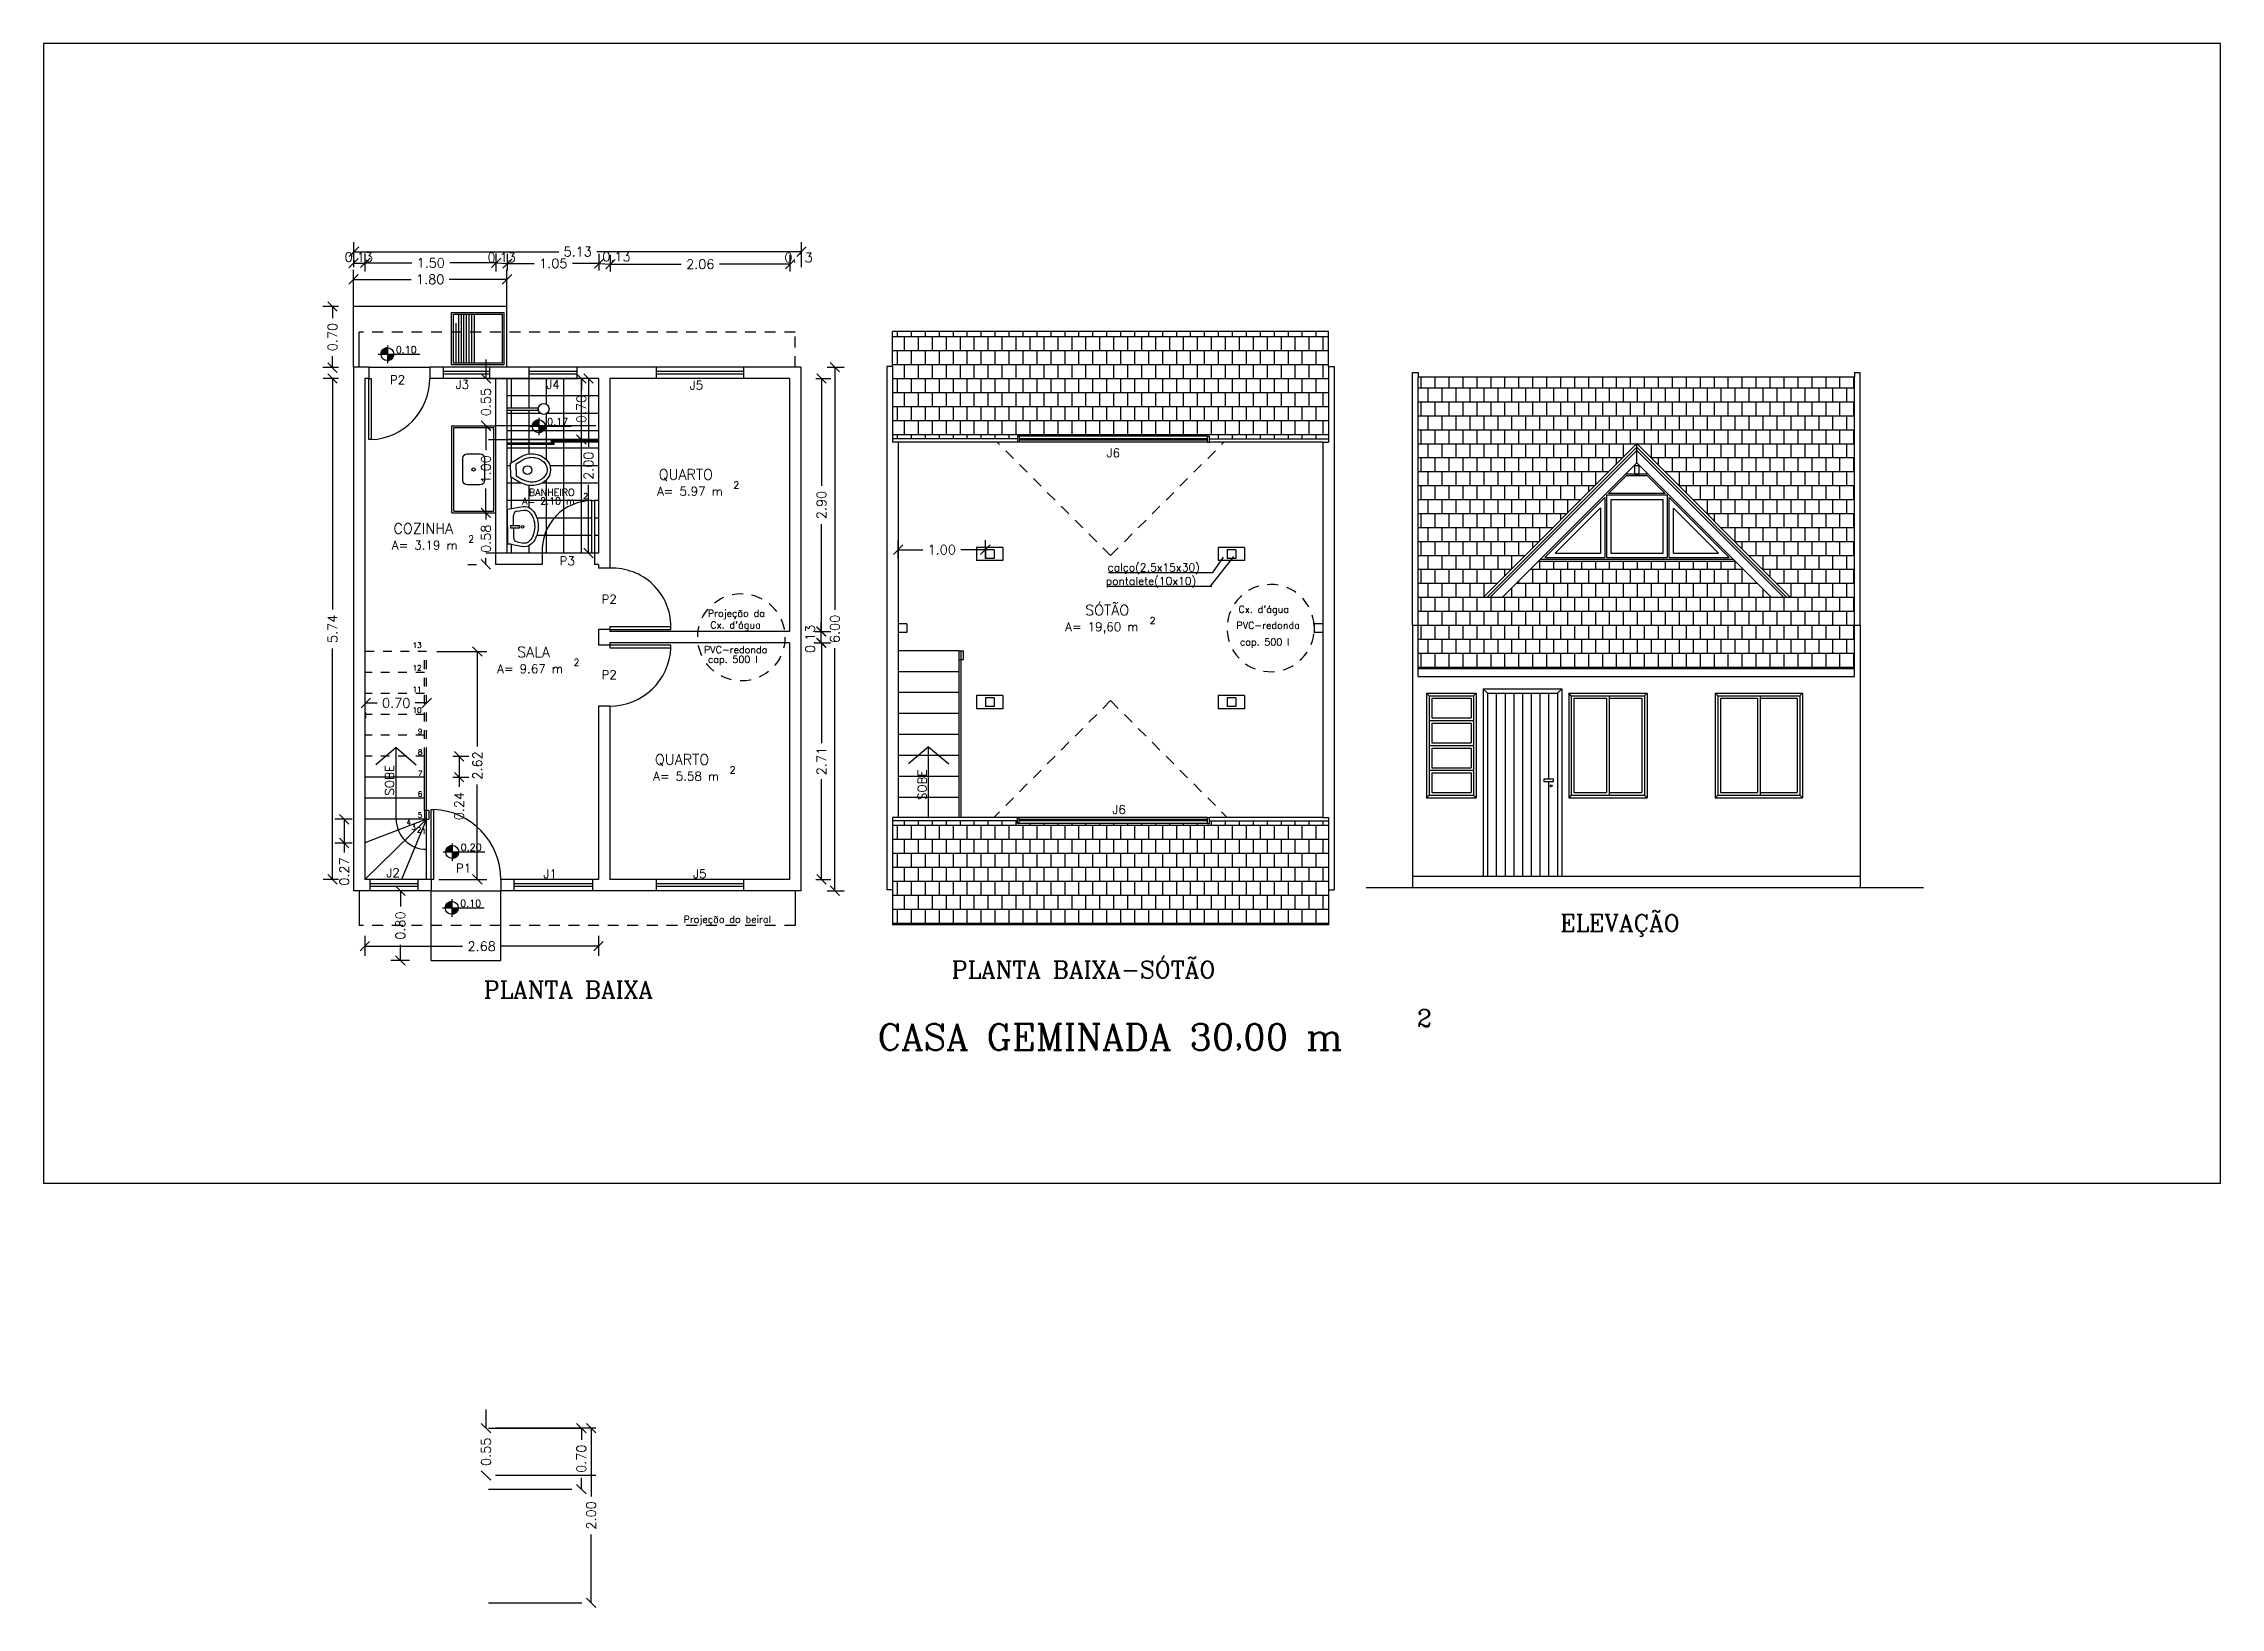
# Model space of a CAD drawing. Extents: x -79 to 141, y 7 to 81.
# Drawn here: x -78.56 to -53.61, y 62.77 to 80.7 of the extents above; entities that cross this region are included whole.
import ezdxf

# ---------------------------------------------------------------- set-up
doc = ezdxf.new("R2010")
doc.units = 0
doc.header["$LTSCALE"] = 10
doc.linetypes.add('DASHED2', pattern=[0.375, 0.25, -0.125])
doc.layers.get('0').update_dxf_attribs({"linetype": 'CONTINUOUS'})
doc.layers.get('DEFPOINTS').update_dxf_attribs({"linetype": 'CONTINUOUS'})
for name, color, linetype in [('CONCRETO', 5, 'CONTINUOUS'), ('COTA', 1, 'CONTINUOUS'), ('COTAS', 244, 'CONTINUOUS'), ('EQUIPAMENTOS', 1, 'CONTINUOUS'), ('ESCADA', 5, 'CONTINUOUS'), ('JANELA', 5, 'CONTINUOUS'), ('MADEIRAMENTODETELHADO', 244, 'CONTINUOUS'), ('PAREDE', 7, 'CONTINUOUS'), ('PAREDES', 7, 'CONTINUOUS'), ('PISO', 30, 'CONTINUOUS'), ('PORTA', 1, 'CONTINUOUS'), ('TELHADO', 30, 'CONTINUOUS'), ('TERRENOEMCORTE', 244, 'CONTINUOUS'), ('TEXTO', 1, 'CONTINUOUS')]:
    doc.layers.add(name, color=color, linetype=linetype)
doc.styles.add('ROMANC', font='ROMANC.SHX')
doc.styles.get("Standard").update_dxf_attribs({"font": 'ROMANC.SHX'})
doc.dimstyles.get("Standard").update_dxf_attribs({"dimscale": 0.6, "dimtxt": 0.18, "dimasz": 0.18, "dimexe": 0.18, "dimexo": 0.25, "dimgap": 0.09, "dimtad": 0, "dimzin": 0, "dimtxsty": 'STANDARD', "dimblk1": 'OBLIQUE', "dimblk2": 'OBLIQUE', "dimsah": 1, "dimcen": 0.09, "dimclrd": 30, "dimclre": 30, "dimazin": 3, "dimtfac": 1, "dimtdec": 4, "dimtofl": 0, "dimtmove": 0, "dimatfit": 3, "dimtolj": 1, "dimtzin": 0})

msp = doc.modelspace()

# ---------------------------------------------------------------- texts
at = {"color": 244, "linetype": 'BYBLOCK', "ltscale": 0.05, "char_height": 0.108, "attachment_point": 5}
for insert in [(-74.9473, 78.24946), (-73.31028, 78.24403), (-71.99413, 78.25489), (-69.9057, 78.24403)]:
    msp.add_mtext('\\A1;0.13', dxfattribs=dict(at, insert=insert))
at = {"color": 244, "linetype": 'BYBLOCK', "ltscale": 0.05, "insert": (-69.77235, 73.87369), "char_height": 0.108, "attachment_point": 5, "rotation": 90}
msp.add_mtext('\\A1;0.13', dxfattribs=at)
at = {"layer": 'EQUIPAMENTOS', "color": 1, "ltscale": 0.3, "style": 'ROMANC'}
for s, p in [("Cx. d'água", (-64.86275, 74.17415)), ('PVC-redonda', (-64.88616, 73.98805)), ('cap. 500 l', (-64.84724, 73.79678))]:
    msp.add_text(s, height=0.08, rotation=360, dxfattribs=at).set_placement(p)
at = {"layer": 'ESCADA', "color": 30, "linetype": 'CONTINUOUS', "ltscale": 0.3, "style": 'ROMANC'}
msp.add_text('SOBE', height=0.1, rotation=90, dxfattribs=at).set_placement((-68.44017, 72.02613))
at = {"layer": 'TEXTO', "color": 244, "ltscale": 0.3, "style": 'ROMANC'}
for s, height, p in [('0.10', 0.08, (-74.52278, 77.14948)), ('0.17', 0.08, (-72.78754, 76.3232)), ('A= 2.10 m', 0.08, (-73.07381, 75.41488)), ('BANHEIRO', 0.08, (-72.99729, 75.51165)), ('2', 0.064, (-72.37385, 75.48043)), ('Projeção da', 0.08, (-70.94592, 74.12832)), ("Cx. d'água", 0.08, (-70.91774, 73.99327)), ('13', 0.06, (-74.33037, 73.77146)), ('PVC-redonda', 0.08, (-70.99039, 73.71205)), ('cap. 500 l', 0.08, (-70.94475, 73.59917)), ('12', 0.06, (-74.33037, 73.51314)), ('11', 0.06, (-74.33037, 73.26394)), ('10', 0.06, (-74.33037, 73.0269)), ('9', 0.06, (-74.27016, 72.78378)), ('8', 0.06, (-74.27016, 72.54673)), ('7', 0.06, (-74.27016, 72.30361)), ('6', 0.06, (-74.27016, 72.06657)), ('5', 0.06, (-74.27016, 71.82345)), ('4', 0.06, (-74.40138, 71.74321)), ('3', 0.06, (-74.34549, 71.68555)), ('2', 0.06, (-74.28289, 71.65387)), ('1', 0.06, (-74.2243, 71.63715)), ('0.20', 0.08, (-73.77913, 71.44495)), ('0.10', 0.08, (-73.78474, 70.80414)), ('Projeção do beiral', 0.08, (-71.2242, 70.6208))]:
    msp.add_text(s, height=height, rotation=360, dxfattribs=at).set_placement(p)
at = {"layer": 'TEXTO', "color": 1, "ltscale": 0.3, "style": 'ROMANC'}
for s, height, p in [('P2', 0.1, (-74.5912, 76.79315)), ('J3', 0.1, (-73.8373, 76.73857)), ('J4', 0.1, (-72.79826, 76.73857)), ('J5', 0.1, (-71.15372, 76.73111)), ('J6', 0.1, (-66.37511, 75.95548)), ('A= 5.97 m', 0.1, (-71.52827, 75.51621)), ('QUARTO', 0.12, (-71.50956, 75.69759)), ('2', 0.08, (-70.65333, 75.59815)), ('COZINHA', 0.12, (-74.54954, 75.07915)), ('A= 3.19 m', 0.1, (-74.56825, 74.89777)), ('2', 0.08, (-73.69331, 74.97971)), ('P3', 0.1, (-72.64604, 74.71736)), ('P2', 0.1, (-72.16475, 74.27798)), ('SÓTÃO', 0.12, (-66.61984, 74.14401)), ('2', 0.08, (-65.88182, 74.04457)), ('A= 19,60 m', 0.1, (-66.84971, 73.96263)), ('SALA', 0.12, (-73.13091, 73.66288)), ('2', 0.08, (-72.48584, 73.56344)), ('A= 9.67 m', 0.1, (-73.36078, 73.4815)), ('P2', 0.1, (-72.16475, 73.41295)), ('QUARTO', 0.12, (-71.55263, 72.43214)), ('2', 0.08, (-70.6964, 72.3327)), ('A= 5.58 m', 0.1, (-71.57134, 72.25076)), ('J6', 0.1, (-66.30774, 71.86755)), ('J2', 0.1, (-74.63097, 71.14253)), ('P1', 0.1, (-73.83376, 71.19713)), ('J1', 0.1, (-72.82997, 71.13132)), ('J5', 0.1, (-71.11561, 71.13266))]:
    msp.add_text(s, height=height, rotation=360, dxfattribs=at).set_placement(p)
at = {"layer": 'TEXTO', "color": 244, "ltscale": 0.3, "style": 'ROMANC'}
for s, p in [('calço(2.5x15x30)', (-66.36284, 74.64733)), ('pontalete(10x10)', (-66.38454, 74.49233))]:
    msp.add_text(s, height=0.09, dxfattribs=at).set_placement(p)
at = {"layer": 'TEXTO', "color": 30, "ltscale": 0.3, "style": 'ROMANC'}
msp.add_text('SOBE', height=0.1, rotation=90, dxfattribs=at).set_placement((-74.54434, 72.07734))
at = {"layer": 'TEXTO', "color": 5, "ltscale": 0.3, "style": 'ROMANC'}
for s, height, p in [('ELEVAÇÃO', 0.196, (-61.17373, 70.5189)), ('PLANTA BAIXA-SÓTÃO', 0.196, (-68.15088, 69.98486)), ('PLANTA BAIXA ', 0.196, (-73.51526, 69.75574)), ('2', 0.196, (-62.81547, 69.42918)), ('CASA GEMINADA 30,00 m', 0.3, (-68.99956, 69.16154))]:
    msp.add_text(s, height=height, dxfattribs=at).set_placement(p)

# ---------------------------------------------------------------- blocks, each defined once
blk = doc.blocks.new('_OBLIQUE')
at = {"color": 0, "linetype": 'BYBLOCK'}
blk.add_line((-0.5, -0.5), (0.5, 0.5), dxfattribs=at)
blk = doc.blocks.new('*D176')
at = {"color": 30, "linetype": 'BYBLOCK', "ltscale": 0.05}
for p, q in [((-57.203, 31.537), (-57.203, 31.309)), ((-54.523, 31.537), (-54.523, 31.309)), ((-57.203, 31.417), (-56.082, 31.417)), ((-54.523, 31.417), (-55.645, 31.417))]:
    blk.add_line(p, q, dxfattribs=at)
at = {"layer": 'DEFPOINTS', "color": 0, "linetype": 'BYBLOCK', "ltscale": 0.05}
for p in [(-57.203, 31.837), (-54.523, 31.837), (-57.203, 31.417)]:
    blk.add_point(p, dxfattribs=at)
at = {"color": 30, "linetype": 'BYBLOCK', "ltscale": 0.05, "xscale": 0.108, "yscale": 0.108, "zscale": 0.108, "rotation": 180}
blk.add_blockref('_OBLIQUE', (-57.203, 31.417), dxfattribs=at)
at = {"color": 30, "linetype": 'BYBLOCK', "ltscale": 0.05, "xscale": 0.108, "yscale": 0.108, "zscale": 0.108}
blk.add_blockref('_OBLIQUE', (-54.523, 31.417), dxfattribs=at)
at = {"color": 0, "linetype": 'BYBLOCK', "ltscale": 0.05, "insert": (-55.863, 31.417), "char_height": 0.108, "attachment_point": 5}
blk.add_mtext('\\A1;2.68', dxfattribs=at)
blk = doc.blocks.new('*D175')
at = {"color": 30, "linetype": 'BYBLOCK', "ltscale": 0.05}
for p, q in [((-56.637, 32.054), (-56.903, 32.054)), ((-56.795, 32.054), (-56.795, 31.872)), ((-56.692, 31.254), (-56.903, 31.254)), ((-56.795, 31.254), (-56.795, 31.435))]:
    blk.add_line(p, q, dxfattribs=at)
at = {"layer": 'DEFPOINTS', "color": 0, "linetype": 'BYBLOCK', "ltscale": 0.05}
for p in [(-55.377, 32.054), (-56.795, 31.254), (-55.432, 31.254)]:
    blk.add_point(p, dxfattribs=at)
at = {"color": 30, "linetype": 'BYBLOCK', "ltscale": 0.05, "xscale": 0.108, "yscale": 0.108, "zscale": 0.108}
for p, rotation in [((-56.795, 32.054), 90), ((-56.795, 31.254), 270)]:
    blk.add_blockref('_OBLIQUE', p, dxfattribs=dict(at, rotation=rotation))
at = {"color": 0, "linetype": 'BYBLOCK', "ltscale": 0.05, "insert": (-56.795, 31.654), "char_height": 0.108, "attachment_point": 5, "rotation": 90}
blk.add_mtext('\\A1;0.80', dxfattribs=at)
blk = doc.blocks.new('*D188')
at = {"color": 30, "linetype": 'BYBLOCK', "ltscale": 0.05}
for p, q in [((-56.023, 36.383), (-55.922, 36.383)), ((-55.814, 36.383), (-55.814, 36.307)), ((-56.023, 35.794), (-55.922, 35.794)), ((-55.814, 35.794), (-55.814, 35.87))]:
    blk.add_line(p, q, dxfattribs=at)
at = {"layer": 'DEFPOINTS', "color": 0, "linetype": 'BYBLOCK', "ltscale": 0.05}
for p in [(-55.723, 36.383), (-55.814, 35.794), (-55.723, 35.794)]:
    blk.add_point(p, dxfattribs=at)
at = {"color": 30, "linetype": 'BYBLOCK', "ltscale": 0.05, "xscale": 0.108, "yscale": 0.108, "zscale": 0.108}
for p, rotation in [((-55.814, 36.383), 90), ((-55.814, 35.794), 270)]:
    blk.add_blockref('_OBLIQUE', p, dxfattribs=dict(at, rotation=rotation))
at = {"color": 0, "linetype": 'BYBLOCK', "ltscale": 0.05, "insert": (-55.814, 36.088), "char_height": 0.108, "attachment_point": 5, "rotation": 90}
blk.add_mtext('\\A1;{0.58}', dxfattribs=at)
blk = doc.blocks.new('*D174')
at = {"color": 30, "linetype": 'BYBLOCK', "ltscale": 0.05}
for p, q in [((-51.903, 38.054), (-51.707, 38.054)), ((-51.815, 38.054), (-51.815, 35.272)), ((-51.815, 32.054), (-51.815, 34.835)), ((-51.903, 32.054), (-51.707, 32.054))]:
    blk.add_line(p, q, dxfattribs=at)
at = {"layer": 'DEFPOINTS', "color": 0, "linetype": 'BYBLOCK', "ltscale": 0.05}
for p in [(-52.203, 38.054), (-52.203, 32.054), (-51.815, 32.054)]:
    blk.add_point(p, dxfattribs=at)
at = {"color": 30, "linetype": 'BYBLOCK', "ltscale": 0.05, "xscale": 0.108, "yscale": 0.108, "zscale": 0.108}
for p, rotation in [((-51.815, 38.054), 90), ((-51.815, 32.054), 270)]:
    blk.add_blockref('_OBLIQUE', p, dxfattribs=dict(at, rotation=rotation))
at = {"color": 0, "linetype": 'BYBLOCK', "ltscale": 0.05, "insert": (-51.815, 35.054), "char_height": 0.108, "attachment_point": 5, "rotation": 90}
blk.add_mtext('\\A1;6.00', dxfattribs=at)
blk = doc.blocks.new('*D173')
at = {"color": 30, "linetype": 'BYBLOCK', "ltscale": 0.05}
for p, q in [((-57.503, 37.924), (-57.68, 37.924)), ((-57.572, 37.924), (-57.572, 35.277)), ((-57.572, 32.184), (-57.572, 34.83)), ((-57.503, 32.184), (-57.68, 32.184))]:
    blk.add_line(p, q, dxfattribs=at)
at = {"layer": 'DEFPOINTS', "color": 0, "linetype": 'BYBLOCK', "ltscale": 0.05}
for p in [(-57.203, 37.924), (-57.572, 32.184), (-57.203, 32.184)]:
    blk.add_point(p, dxfattribs=at)
at = {"color": 30, "linetype": 'BYBLOCK', "ltscale": 0.05, "xscale": 0.108, "yscale": 0.108, "zscale": 0.108}
for p, rotation in [((-57.572, 37.924), 90), ((-57.572, 32.184), 270)]:
    blk.add_blockref('_OBLIQUE', p, dxfattribs=dict(at, rotation=rotation))
at = {"color": 0, "linetype": 'BYBLOCK', "ltscale": 0.05, "insert": (-57.572, 35.054), "char_height": 0.108, "attachment_point": 5, "rotation": 90}
blk.add_mtext('\\A1;5.74', dxfattribs=at)
blk = doc.blocks.new('*D172')
at = {"color": 30, "linetype": 'BYBLOCK', "ltscale": 0.05}
for p, q in [((-52.033, 37.924), (-51.86, 37.924)), ((-51.968, 37.924), (-51.968, 36.692)), ((-51.968, 35.024), (-51.968, 36.255)), ((-52.033, 35.024), (-51.86, 35.024))]:
    blk.add_line(p, q, dxfattribs=at)
at = {"layer": 'DEFPOINTS', "color": 0, "linetype": 'BYBLOCK', "ltscale": 0.05}
for p in [(-52.333, 37.924), (-52.333, 35.024), (-51.968, 35.024)]:
    blk.add_point(p, dxfattribs=at)
at = {"color": 30, "linetype": 'BYBLOCK', "ltscale": 0.05, "xscale": 0.108, "yscale": 0.108, "zscale": 0.108}
for p, rotation in [((-51.968, 37.924), 90), ((-51.968, 35.024), 270)]:
    blk.add_blockref('_OBLIQUE', p, dxfattribs=dict(at, rotation=rotation))
at = {"color": 0, "linetype": 'BYBLOCK', "ltscale": 0.05, "insert": (-51.968, 36.474), "char_height": 0.108, "attachment_point": 5, "rotation": 90}
blk.add_mtext('\\A1;2.90', dxfattribs=at)
blk = doc.blocks.new('*D171')
at = {"color": 30, "linetype": 'BYBLOCK', "ltscale": 0.05}
for p, q in [((-50.441, 35.86), (-50.441, 36.07)), ((-50.441, 35.962), (-50.159, 35.962)), ((-49.441, 35.962), (-49.722, 35.962)), ((-49.441, 35.86), (-49.441, 36.07))]:
    blk.add_line(p, q, dxfattribs=at)
at = {"layer": 'DEFPOINTS', "color": 0, "linetype": 'BYBLOCK', "ltscale": 0.05}
for p in [(-49.441, 35.962), (-50.441, 35.56), (-49.441, 35.56)]:
    blk.add_point(p, dxfattribs=at)
at = {"color": 30, "linetype": 'BYBLOCK', "ltscale": 0.05, "xscale": 0.108, "yscale": 0.108, "zscale": 0.108, "rotation": 180}
blk.add_blockref('_OBLIQUE', (-50.441, 35.962), dxfattribs=at)
at = {"color": 30, "linetype": 'BYBLOCK', "ltscale": 0.05, "xscale": 0.108, "yscale": 0.108, "zscale": 0.108}
blk.add_blockref('_OBLIQUE', (-49.441, 35.962), dxfattribs=at)
at = {"color": 0, "linetype": 'BYBLOCK', "ltscale": 0.05, "insert": (-49.941, 35.962), "char_height": 0.108, "attachment_point": 5}
blk.add_mtext('\\A1;1.00', dxfattribs=at)
blk = doc.blocks.new('*D179')
at = {"color": 30, "linetype": 'BYBLOCK', "ltscale": 0.05}
for p, q in [((-52.033, 34.894), (-51.86, 34.894)), ((-51.968, 34.894), (-51.968, 33.744)), ((-51.968, 32.184), (-51.968, 33.333)), ((-52.033, 32.184), (-51.86, 32.184)), ((-55.783, 25.894), (-54.715, 25.894)), ((-54.607, 25.894), (-54.607, 25.112)), ((-54.607, 23.894), (-54.607, 24.675)), ((-55.783, 23.894), (-54.715, 23.894))]:
    blk.add_line(p, q, dxfattribs=at)
at = {"layer": 'DEFPOINTS', "color": 0, "linetype": 'BYBLOCK', "ltscale": 0.05}
for p in [(-52.333, 34.894), (-52.333, 32.184), (-51.968, 32.184), (-54.607, 25.894), (-54.523, 25.894), (-54.523, 23.894)]:
    blk.add_point(p, dxfattribs=at)
at = {"color": 30, "linetype": 'BYBLOCK', "ltscale": 0.05, "xscale": 0.108, "yscale": 0.108, "zscale": 0.108}
for p, rotation in [((-51.968, 34.894), 90), ((-51.968, 32.184), 270), ((-54.607, 25.894), 90), ((-54.607, 23.894), 270)]:
    blk.add_blockref('_OBLIQUE', p, dxfattribs=dict(at, rotation=rotation))
at = {"color": 0, "linetype": 'BYBLOCK', "ltscale": 0.05, "char_height": 0.108, "attachment_point": 5, "rotation": 90}
for s, insert in [('\\A1;2.71', (-51.968, 33.539)), ('\\A1;2.00', (-54.607, 24.894))]:
    blk.add_mtext(s, dxfattribs=dict(at, insert=insert))
blk = doc.blocks.new('*D178')
at = {"color": 30, "linetype": 'BYBLOCK', "ltscale": 0.05}
for p, q in [((-56.194, 33.594), (-56.012, 33.594)), ((-56.12, 33.594), (-56.12, 33.354)), ((-56.194, 33.354), (-56.012, 33.354)), ((-56.12, 33.354), (-56.12, 33.246))]:
    blk.add_line(p, q, dxfattribs=at)
at = {"layer": 'DEFPOINTS', "color": 0, "linetype": 'BYBLOCK', "ltscale": 0.05}
for p in [(-56.494, 33.594), (-56.494, 33.354), (-56.12, 33.354)]:
    blk.add_point(p, dxfattribs=at)
at = {"color": 30, "linetype": 'BYBLOCK', "ltscale": 0.05, "xscale": 0.108, "yscale": 0.108, "zscale": 0.108}
for p, rotation in [((-56.12, 33.594), 90), ((-56.12, 33.354), 270)]:
    blk.add_blockref('_OBLIQUE', p, dxfattribs=dict(at, rotation=rotation))
at = {"color": 0, "linetype": 'BYBLOCK', "ltscale": 0.05, "insert": (-56.12, 33.023), "char_height": 0.108, "attachment_point": 5, "rotation": 90}
blk.add_mtext('\\A1;0.24', dxfattribs=at)
blk = doc.blocks.new('*D177')
at = {"color": 30, "linetype": 'BYBLOCK', "ltscale": 0.05}
for p, q in [((-56.378, 34.794), (-55.805, 34.794)), ((-55.913, 34.794), (-55.913, 33.708)), ((-55.913, 32.184), (-55.913, 33.271)), ((-56.353, 32.184), (-55.805, 32.184))]:
    blk.add_line(p, q, dxfattribs=at)
at = {"layer": 'DEFPOINTS', "color": 0, "linetype": 'BYBLOCK', "ltscale": 0.05}
for p in [(-56.678, 34.794), (-56.653, 32.184), (-55.913, 32.184)]:
    blk.add_point(p, dxfattribs=at)
at = {"color": 30, "linetype": 'BYBLOCK', "ltscale": 0.05, "xscale": 0.108, "yscale": 0.108, "zscale": 0.108}
for p, rotation in [((-55.913, 34.794), 90), ((-55.913, 32.184), 270)]:
    blk.add_blockref('_OBLIQUE', p, dxfattribs=dict(at, rotation=rotation))
at = {"color": 0, "linetype": 'BYBLOCK', "ltscale": 0.05, "insert": (-55.913, 33.489), "char_height": 0.108, "attachment_point": 5, "rotation": 90}
blk.add_mtext('\\A1;{2.62}', dxfattribs=at)
blk = doc.blocks.new('*D180')
at = {"color": 30, "linetype": 'BYBLOCK', "ltscale": 0.05}
for p, q in [((-57.349, 32.872), (-57.546, 32.872)), ((-57.438, 32.872), (-57.438, 32.6)), ((-57.349, 32.6), (-57.546, 32.6)), ((-57.438, 32.6), (-57.438, 32.492)), ((-55.783, 25.894), (-54.828, 25.894)), ((-54.72, 25.894), (-54.72, 25.762)), ((-54.72, 25.194), (-54.72, 25.325)), ((-55.783, 25.194), (-54.828, 25.194))]:
    blk.add_line(p, q, dxfattribs=at)
at = {"layer": 'DEFPOINTS', "color": 0, "linetype": 'BYBLOCK', "ltscale": 0.05}
for p in [(-57.049, 32.872), (-57.438, 32.6), (-57.049, 32.6), (-54.72, 25.894), (-54.523, 25.894), (-54.523, 25.194)]:
    blk.add_point(p, dxfattribs=at)
at = {"color": 30, "linetype": 'BYBLOCK', "ltscale": 0.05, "xscale": 0.108, "yscale": 0.108, "zscale": 0.108}
for p, rotation in [((-57.438, 32.872), 90), ((-57.438, 32.6), 270), ((-54.72, 25.894), 90), ((-54.72, 25.194), 270)]:
    blk.add_blockref('_OBLIQUE', p, dxfattribs=dict(at, rotation=rotation))
at = {"color": 0, "linetype": 'BYBLOCK', "ltscale": 0.05, "char_height": 0.108, "attachment_point": 5, "rotation": 90}
for s, insert in [('\\A1;0.27', (-57.438, 32.273)), ('\\A1;0.70', (-54.72, 25.544))]:
    blk.add_mtext(s, dxfattribs=dict(at, insert=insert))
blk = doc.blocks.new('*X56')
at = {"color": 0, "linetype": 'CONTINUOUS', "ltscale": 0.05}
for p, q in [((-55.447, 9.883), (-55.373, 9.957)), ((-55.447, 9.887), (-55.377, 9.956)), ((-55.446, 9.89), (-55.381, 9.956)), ((-55.446, 9.894), (-55.385, 9.956)), ((-55.445, 9.899), (-55.389, 9.955)), ((-55.444, 9.882), (-55.372, 9.954)), ((-55.444, 9.904), (-55.394, 9.953)), ((-55.442, 9.909), (-55.399, 9.952)), ((-55.44, 9.882), (-55.372, 9.951)), ((-55.439, 9.915), (-55.405, 9.949)), ((-55.437, 9.882), (-55.372, 9.947)), ((-55.434, 9.924), (-55.414, 9.944)), ((-55.433, 9.882), (-55.372, 9.943)), ((-55.43, 9.882), (-55.372, 9.94)), ((-55.426, 9.882), (-55.372, 9.936)), ((-55.423, 9.882), (-55.372, 9.933)), ((-55.419, 9.882), (-55.372, 9.929)), ((-55.416, 9.882), (-55.372, 9.926)), ((-55.412, 9.882), (-55.372, 9.922)), ((-55.409, 9.882), (-55.372, 9.919)), ((-55.405, 9.882), (-55.372, 9.915)), ((-55.402, 9.882), (-55.372, 9.912)), ((-55.398, 9.882), (-55.372, 9.908)), ((-55.394, 9.882), (-55.372, 9.905)), ((-55.391, 9.882), (-55.372, 9.901)), ((-55.387, 9.882), (-55.372, 9.897)), ((-55.384, 9.882), (-55.372, 9.894)), ((-55.38, 9.882), (-55.372, 9.89)), ((-55.377, 9.882), (-55.372, 9.887)), ((-55.373, 9.882), (-55.372, 9.883)), ((-55.372, 9.88), (-55.37, 9.882)), ((-55.372, 9.876), (-55.366, 9.882)), ((-55.372, 9.873), (-55.363, 9.882)), ((-55.372, 9.869), (-55.359, 9.882)), ((-55.372, 9.866), (-55.356, 9.882)), ((-55.372, 9.862), (-55.352, 9.882)), ((-55.372, 9.859), (-55.348, 9.882)), ((-55.372, 9.855), (-55.345, 9.882)), ((-55.372, 9.852), (-55.341, 9.882)), ((-55.372, 9.848), (-55.338, 9.882)), ((-55.372, 9.844), (-55.334, 9.882)), ((-55.372, 9.841), (-55.331, 9.882)), ((-55.372, 9.837), (-55.327, 9.882)), ((-55.372, 9.834), (-55.324, 9.882)), ((-55.372, 9.83), (-55.32, 9.882)), ((-55.372, 9.827), (-55.317, 9.882)), ((-55.372, 9.823), (-55.313, 9.882)), ((-55.372, 9.82), (-55.31, 9.882)), ((-55.372, 9.816), (-55.306, 9.882)), ((-55.372, 9.813), (-55.303, 9.882)), ((-55.372, 9.809), (-55.299, 9.882)), ((-55.369, 9.809), (-55.299, 9.879)), ((-55.365, 9.809), (-55.299, 9.875)), ((-55.361, 9.809), (-55.3, 9.871)), ((-55.357, 9.81), (-55.3, 9.867)), ((-55.352, 9.811), (-55.302, 9.862)), ((-55.347, 9.813), (-55.303, 9.856)), ((-55.34, 9.816), (-55.306, 9.85)), ((-55.332, 9.82), (-55.311, 9.842))]:
    blk.add_line(p, q, dxfattribs=at)
blk = doc.blocks.new('*D181')
at = {"color": 30, "linetype": 'BYBLOCK', "ltscale": 0.05}
for p, q in [((-57.191, 34.205), (-57.061, 34.205)), ((-56.494, 34.205), (-56.624, 34.205)), ((-57.191, 34.03), (-57.191, 34.097)), ((-56.494, 34.03), (-56.494, 34.097)), ((-55.813, 25.894), (-55.813, 26.11)), ((-54.554, 25.894), (-55.705, 25.894)), ((-55.813, 25.353), (-55.813, 25.353)), ((-54.554, 25.353), (-55.705, 25.353))]:
    blk.add_line(p, q, dxfattribs=at)
at = {"layer": 'DEFPOINTS', "color": 0, "linetype": 'BYBLOCK', "ltscale": 0.05}
for p in [(-57.191, 34.33), (-57.191, 34.205), (-56.494, 34.33), (-55.814, 25.894), (-55.813, 25.894), (-55.814, 25.353)]:
    blk.add_point(p, dxfattribs=at)
at = {"color": 30, "linetype": 'BYBLOCK', "ltscale": 0.05, "xscale": 0.108, "yscale": 0.108, "zscale": 0.108}
for p, rotation in [((-57.191, 34.205), 180), ((-55.813, 25.894), 270), ((-55.813, 25.353), 90)]:
    blk.add_blockref('_OBLIQUE', p, dxfattribs=dict(at, rotation=rotation))
blk.add_blockref('_OBLIQUE', (-56.494, 34.205), dxfattribs=at)
at = {"color": 0, "linetype": 'BYBLOCK', "ltscale": 0.05, "insert": (-56.843, 34.205), "char_height": 0.108, "attachment_point": 5}
blk.add_mtext('\\A1;0.70', dxfattribs=at)
at = {"color": 0, "linetype": 'BYBLOCK', "ltscale": 0.05, "insert": (-55.813, 25.623), "char_height": 0.108, "attachment_point": 5, "rotation": 90}
blk.add_mtext('\\A1;{0.55}', dxfattribs=at)
blk = doc.blocks.new('*X134')
at = {"color": 0, "linetype": 'CONTINUOUS', "ltscale": 0.05}
for p, q in [((-49.098, 33.28), (-44.098, 33.28)), ((-49.04, 33.12), (-49.04, 33.28)), ((-48.96, 33.28), (-48.96, 33.33)), ((-48.88, 33.12), (-48.88, 33.28)), ((-48.8, 33.28), (-48.8, 33.33)), ((-48.72, 33.12), (-48.72, 33.28)), ((-48.64, 33.28), (-48.64, 33.33)), ((-48.56, 33.12), (-48.56, 33.28)), ((-48.48, 33.28), (-48.48, 33.33)), ((-48.4, 33.12), (-48.4, 33.28)), ((-48.32, 33.28), (-48.32, 33.33)), ((-48.24, 33.12), (-48.24, 33.28)), ((-48.16, 33.28), (-48.16, 33.33)), ((-48.08, 33.12), (-48.08, 33.28)), ((-48, 33.28), (-48, 33.33)), ((-47.92, 33.12), (-47.92, 33.28)), ((-47.84, 33.28), (-47.84, 33.33)), ((-47.76, 33.12), (-47.76, 33.28)), ((-47.68, 33.28), (-47.68, 33.33)), ((-47.6, 33.12), (-47.6, 33.28)), ((-47.52, 33.28), (-47.52, 33.3)), ((-47.44, 33.12), (-47.44, 33.28)), ((-47.36, 33.28), (-47.36, 33.3)), ((-47.28, 33.12), (-47.28, 33.28)), ((-47.2, 33.28), (-47.2, 33.3)), ((-47.12, 33.12), (-47.12, 33.28)), ((-47.04, 33.28), (-47.04, 33.3)), ((-46.96, 33.12), (-46.96, 33.28)), ((-46.88, 33.28), (-46.88, 33.3)), ((-46.8, 33.12), (-46.8, 33.28)), ((-46.72, 33.28), (-46.72, 33.3)), ((-46.64, 33.12), (-46.64, 33.28)), ((-46.56, 33.28), (-46.56, 33.3)), ((-46.48, 33.12), (-46.48, 33.28)), ((-46.4, 33.28), (-46.4, 33.3)), ((-46.32, 33.12), (-46.32, 33.28)), ((-46.24, 33.28), (-46.24, 33.3)), ((-46.16, 33.12), (-46.16, 33.28)), ((-46.08, 33.28), (-46.08, 33.3)), ((-46, 33.12), (-46, 33.28)), ((-45.92, 33.28), (-45.92, 33.3)), ((-45.84, 33.12), (-45.84, 33.28)), ((-45.76, 33.28), (-45.76, 33.3)), ((-45.68, 33.12), (-45.68, 33.28)), ((-45.6, 33.28), (-45.6, 33.3)), ((-45.52, 33.12), (-45.52, 33.28)), ((-45.44, 33.28), (-45.44, 33.33)), ((-45.36, 33.12), (-45.36, 33.28)), ((-45.28, 33.28), (-45.28, 33.33)), ((-45.2, 33.12), (-45.2, 33.28)), ((-45.12, 33.28), (-45.12, 33.33)), ((-45.04, 33.12), (-45.04, 33.28)), ((-44.96, 33.28), (-44.96, 33.33)), ((-44.88, 33.12), (-44.88, 33.28)), ((-44.8, 33.28), (-44.8, 33.33)), ((-44.72, 33.12), (-44.72, 33.28)), ((-44.64, 33.28), (-44.64, 33.33)), ((-44.56, 33.12), (-44.56, 33.28)), ((-44.48, 33.28), (-44.48, 33.33)), ((-44.4, 33.12), (-44.4, 33.28)), ((-44.32, 33.28), (-44.32, 33.33)), ((-44.24, 33.12), (-44.24, 33.28)), ((-44.16, 33.28), (-44.16, 33.33)), ((-49.098, 33.12), (-44.098, 33.12)), ((-49.098, 32.96), (-44.098, 32.96)), ((-49.04, 32.8), (-49.04, 32.96)), ((-48.96, 32.96), (-48.96, 33.12)), ((-48.88, 32.8), (-48.88, 32.96)), ((-48.8, 32.96), (-48.8, 33.12)), ((-48.72, 32.8), (-48.72, 32.96)), ((-48.64, 32.96), (-48.64, 33.12)), ((-48.56, 32.8), (-48.56, 32.96)), ((-48.48, 32.96), (-48.48, 33.12)), ((-48.4, 32.8), (-48.4, 32.96)), ((-48.32, 32.96), (-48.32, 33.12)), ((-48.24, 32.8), (-48.24, 32.96)), ((-48.16, 32.96), (-48.16, 33.12)), ((-48.08, 32.8), (-48.08, 32.96)), ((-48, 32.96), (-48, 33.12)), ((-47.92, 32.8), (-47.92, 32.96)), ((-47.84, 32.96), (-47.84, 33.12)), ((-47.76, 32.8), (-47.76, 32.96)), ((-47.68, 32.96), (-47.68, 33.12)), ((-47.6, 32.8), (-47.6, 32.96)), ((-47.52, 32.96), (-47.52, 33.12)), ((-47.44, 32.8), (-47.44, 32.96)), ((-47.36, 32.96), (-47.36, 33.12)), ((-47.28, 32.8), (-47.28, 32.96)), ((-47.2, 32.96), (-47.2, 33.12)), ((-47.12, 32.8), (-47.12, 32.96)), ((-47.04, 32.96), (-47.04, 33.12)), ((-46.96, 32.8), (-46.96, 32.96)), ((-46.88, 32.96), (-46.88, 33.12)), ((-46.8, 32.8), (-46.8, 32.96)), ((-46.72, 32.96), (-46.72, 33.12)), ((-46.64, 32.8), (-46.64, 32.96)), ((-46.56, 32.96), (-46.56, 33.12)), ((-46.48, 32.8), (-46.48, 32.96)), ((-46.4, 32.96), (-46.4, 33.12)), ((-46.32, 32.8), (-46.32, 32.96)), ((-46.24, 32.96), (-46.24, 33.12)), ((-46.16, 32.8), (-46.16, 32.96)), ((-46.08, 32.96), (-46.08, 33.12)), ((-46, 32.8), (-46, 32.96)), ((-45.92, 32.96), (-45.92, 33.12)), ((-45.84, 32.8), (-45.84, 32.96)), ((-45.76, 32.96), (-45.76, 33.12)), ((-45.68, 32.8), (-45.68, 32.96)), ((-45.6, 32.96), (-45.6, 33.12)), ((-45.52, 32.8), (-45.52, 32.96)), ((-45.44, 32.96), (-45.44, 33.12)), ((-45.36, 32.8), (-45.36, 32.96)), ((-45.28, 32.96), (-45.28, 33.12)), ((-45.2, 32.8), (-45.2, 32.96)), ((-45.12, 32.96), (-45.12, 33.12)), ((-45.04, 32.8), (-45.04, 32.96)), ((-44.96, 32.96), (-44.96, 33.12)), ((-44.88, 32.8), (-44.88, 32.96)), ((-44.8, 32.96), (-44.8, 33.12)), ((-44.72, 32.8), (-44.72, 32.96)), ((-44.64, 32.96), (-44.64, 33.12)), ((-44.56, 32.8), (-44.56, 32.96)), ((-44.48, 32.96), (-44.48, 33.12)), ((-44.4, 32.8), (-44.4, 32.96)), ((-44.32, 32.96), (-44.32, 33.12)), ((-44.24, 32.8), (-44.24, 32.96)), ((-44.16, 32.96), (-44.16, 33.12)), ((-49.098, 32.8), (-44.098, 32.8)), ((-48.96, 32.64), (-48.96, 32.8)), ((-48.8, 32.64), (-48.8, 32.8)), ((-48.64, 32.64), (-48.64, 32.8)), ((-48.48, 32.64), (-48.48, 32.8)), ((-48.32, 32.64), (-48.32, 32.8)), ((-48.16, 32.64), (-48.16, 32.8)), ((-48, 32.64), (-48, 32.8)), ((-47.84, 32.64), (-47.84, 32.8)), ((-47.68, 32.64), (-47.68, 32.8)), ((-47.52, 32.64), (-47.52, 32.8)), ((-47.36, 32.64), (-47.36, 32.8)), ((-47.2, 32.64), (-47.2, 32.8)), ((-47.04, 32.64), (-47.04, 32.8)), ((-46.88, 32.64), (-46.88, 32.8)), ((-46.72, 32.64), (-46.72, 32.8)), ((-46.56, 32.64), (-46.56, 32.8)), ((-46.4, 32.64), (-46.4, 32.8)), ((-46.24, 32.64), (-46.24, 32.8)), ((-46.08, 32.64), (-46.08, 32.8)), ((-45.92, 32.64), (-45.92, 32.8)), ((-45.76, 32.64), (-45.76, 32.8)), ((-45.6, 32.64), (-45.6, 32.8)), ((-45.44, 32.64), (-45.44, 32.8)), ((-45.28, 32.64), (-45.28, 32.8)), ((-45.12, 32.64), (-45.12, 32.8)), ((-44.96, 32.64), (-44.96, 32.8)), ((-44.8, 32.64), (-44.8, 32.8)), ((-44.64, 32.64), (-44.64, 32.8)), ((-44.48, 32.64), (-44.48, 32.8)), ((-44.32, 32.64), (-44.32, 32.8)), ((-44.16, 32.64), (-44.16, 32.8)), ((-49.098, 32.64), (-44.098, 32.64)), ((-49.098, 32.48), (-44.098, 32.48)), ((-49.04, 32.48), (-49.04, 32.64)), ((-48.96, 32.32), (-48.96, 32.48)), ((-48.88, 32.48), (-48.88, 32.64)), ((-48.8, 32.32), (-48.8, 32.48)), ((-48.72, 32.48), (-48.72, 32.64)), ((-48.64, 32.32), (-48.64, 32.48)), ((-48.56, 32.48), (-48.56, 32.64)), ((-48.48, 32.32), (-48.48, 32.48)), ((-48.4, 32.48), (-48.4, 32.64)), ((-48.32, 32.32), (-48.32, 32.48)), ((-48.24, 32.48), (-48.24, 32.64)), ((-48.16, 32.32), (-48.16, 32.48)), ((-48.08, 32.48), (-48.08, 32.64)), ((-48, 32.32), (-48, 32.48)), ((-47.92, 32.48), (-47.92, 32.64)), ((-47.84, 32.32), (-47.84, 32.48)), ((-47.76, 32.48), (-47.76, 32.64)), ((-47.68, 32.32), (-47.68, 32.48)), ((-47.6, 32.48), (-47.6, 32.64)), ((-47.52, 32.32), (-47.52, 32.48)), ((-47.44, 32.48), (-47.44, 32.64)), ((-47.36, 32.32), (-47.36, 32.48)), ((-47.28, 32.48), (-47.28, 32.64)), ((-47.2, 32.32), (-47.2, 32.48)), ((-47.12, 32.48), (-47.12, 32.64)), ((-47.04, 32.32), (-47.04, 32.48)), ((-46.96, 32.48), (-46.96, 32.64)), ((-46.88, 32.32), (-46.88, 32.48)), ((-46.8, 32.48), (-46.8, 32.64)), ((-46.72, 32.32), (-46.72, 32.48)), ((-46.64, 32.48), (-46.64, 32.64)), ((-46.56, 32.32), (-46.56, 32.48)), ((-46.48, 32.48), (-46.48, 32.64)), ((-46.4, 32.32), (-46.4, 32.48)), ((-46.32, 32.48), (-46.32, 32.64)), ((-46.24, 32.32), (-46.24, 32.48)), ((-46.16, 32.48), (-46.16, 32.64)), ((-46.08, 32.32), (-46.08, 32.48)), ((-46, 32.48), (-46, 32.64)), ((-45.92, 32.32), (-45.92, 32.48)), ((-45.84, 32.48), (-45.84, 32.64)), ((-45.76, 32.32), (-45.76, 32.48)), ((-45.68, 32.48), (-45.68, 32.64)), ((-45.6, 32.32), (-45.6, 32.48)), ((-45.52, 32.48), (-45.52, 32.64)), ((-45.44, 32.32), (-45.44, 32.48)), ((-45.36, 32.48), (-45.36, 32.64)), ((-45.28, 32.32), (-45.28, 32.48)), ((-45.2, 32.48), (-45.2, 32.64)), ((-45.12, 32.32), (-45.12, 32.48)), ((-45.04, 32.48), (-45.04, 32.64)), ((-44.96, 32.32), (-44.96, 32.48)), ((-44.88, 32.48), (-44.88, 32.64)), ((-44.8, 32.32), (-44.8, 32.48)), ((-44.72, 32.48), (-44.72, 32.64)), ((-44.64, 32.32), (-44.64, 32.48)), ((-44.56, 32.48), (-44.56, 32.64)), ((-44.48, 32.32), (-44.48, 32.48)), ((-44.4, 32.48), (-44.4, 32.64)), ((-44.32, 32.32), (-44.32, 32.48)), ((-44.24, 32.48), (-44.24, 32.64)), ((-44.16, 32.32), (-44.16, 32.48)), ((-49.098, 32.32), (-44.098, 32.32)), ((-49.04, 32.16), (-49.04, 32.32)), ((-48.88, 32.16), (-48.88, 32.32)), ((-48.72, 32.16), (-48.72, 32.32)), ((-48.56, 32.16), (-48.56, 32.32)), ((-48.4, 32.16), (-48.4, 32.32)), ((-48.24, 32.16), (-48.24, 32.32)), ((-48.08, 32.16), (-48.08, 32.32)), ((-47.92, 32.16), (-47.92, 32.32)), ((-47.76, 32.16), (-47.76, 32.32)), ((-47.6, 32.16), (-47.6, 32.32)), ((-47.44, 32.16), (-47.44, 32.32)), ((-47.28, 32.16), (-47.28, 32.32)), ((-47.12, 32.16), (-47.12, 32.32)), ((-46.96, 32.16), (-46.96, 32.32)), ((-46.8, 32.16), (-46.8, 32.32)), ((-46.64, 32.16), (-46.64, 32.32)), ((-46.48, 32.16), (-46.48, 32.32)), ((-46.32, 32.16), (-46.32, 32.32)), ((-46.16, 32.16), (-46.16, 32.32)), ((-46, 32.16), (-46, 32.32)), ((-45.84, 32.16), (-45.84, 32.32)), ((-45.68, 32.16), (-45.68, 32.32)), ((-45.52, 32.16), (-45.52, 32.32)), ((-45.36, 32.16), (-45.36, 32.32)), ((-45.2, 32.16), (-45.2, 32.32)), ((-45.04, 32.16), (-45.04, 32.32)), ((-44.88, 32.16), (-44.88, 32.32)), ((-44.72, 32.16), (-44.72, 32.32)), ((-44.56, 32.16), (-44.56, 32.32)), ((-44.4, 32.16), (-44.4, 32.32)), ((-44.24, 32.16), (-44.24, 32.32)), ((-49.098, 32.16), (-44.098, 32.16)), ((-48.96, 32.14), (-48.96, 32.16)), ((-48.8, 32.14), (-48.8, 32.16)), ((-48.64, 32.14), (-48.64, 32.16)), ((-48.48, 32.14), (-48.48, 32.16)), ((-48.32, 32.14), (-48.32, 32.16)), ((-48.16, 32.14), (-48.16, 32.16)), ((-48, 32.14), (-48, 32.16)), ((-47.84, 32.14), (-47.84, 32.16)), ((-47.68, 32.14), (-47.68, 32.16)), ((-47.52, 32.14), (-47.52, 32.16)), ((-47.36, 32.14), (-47.36, 32.16)), ((-47.2, 32.14), (-47.2, 32.16)), ((-47.04, 32.14), (-47.04, 32.16)), ((-46.88, 32.14), (-46.88, 32.16)), ((-46.72, 32.14), (-46.72, 32.16)), ((-46.56, 32.14), (-46.56, 32.16)), ((-46.4, 32.14), (-46.4, 32.16)), ((-46.24, 32.14), (-46.24, 32.16)), ((-46.08, 32.14), (-46.08, 32.16)), ((-45.92, 32.14), (-45.92, 32.16)), ((-45.76, 32.14), (-45.76, 32.16)), ((-45.6, 32.14), (-45.6, 32.16)), ((-45.44, 32.14), (-45.44, 32.16)), ((-45.28, 32.14), (-45.28, 32.16)), ((-45.12, 32.14), (-45.12, 32.16)), ((-44.96, 32.14), (-44.96, 32.16)), ((-44.8, 32.14), (-44.8, 32.16)), ((-44.64, 32.14), (-44.64, 32.16)), ((-44.48, 32.14), (-44.48, 32.16)), ((-44.32, 32.14), (-44.32, 32.16)), ((-44.16, 32.14), (-44.16, 32.16))]:
    blk.add_line(p, q, dxfattribs=at)
blk = doc.blocks.new('*D192')
at = {"color": 30, "linetype": 'BYBLOCK', "ltscale": 0.05}
for p, q in [((-55.813, 37.924), (-55.813, 38.14)), ((-54.554, 37.924), (-55.705, 37.924)), ((-55.813, 37.383), (-55.813, 37.383)), ((-54.554, 37.383), (-55.705, 37.383))]:
    blk.add_line(p, q, dxfattribs=at)
at = {"layer": 'DEFPOINTS', "color": 0, "linetype": 'BYBLOCK', "ltscale": 0.05}
for p in [(-55.814, 37.924), (-55.813, 37.924), (-55.814, 37.383)]:
    blk.add_point(p, dxfattribs=at)
at = {"color": 30, "linetype": 'BYBLOCK', "ltscale": 0.05, "xscale": 0.108, "yscale": 0.108, "zscale": 0.108}
for p, rotation in [((-55.813, 37.924), 270), ((-55.813, 37.383), 90)]:
    blk.add_blockref('_OBLIQUE', p, dxfattribs=dict(at, rotation=rotation))
at = {"color": 0, "linetype": 'BYBLOCK', "ltscale": 0.05, "insert": (-55.813, 37.653), "char_height": 0.108, "attachment_point": 5, "rotation": 90}
blk.add_mtext('\\A1;{0.55}', dxfattribs=at)
blk = doc.blocks.new('*D191')
at = {"color": 30, "linetype": 'BYBLOCK', "ltscale": 0.05}
for p, q in [((-55.783, 37.924), (-54.828, 37.924)), ((-54.72, 37.924), (-54.72, 37.792)), ((-55.783, 37.224), (-54.828, 37.224)), ((-54.72, 37.224), (-54.72, 37.355))]:
    blk.add_line(p, q, dxfattribs=at)
at = {"layer": 'DEFPOINTS', "color": 0, "linetype": 'BYBLOCK', "ltscale": 0.05}
for p in [(-54.72, 37.924), (-54.523, 37.924), (-54.523, 37.224)]:
    blk.add_point(p, dxfattribs=at)
at = {"color": 30, "linetype": 'BYBLOCK', "ltscale": 0.05, "xscale": 0.108, "yscale": 0.108, "zscale": 0.108}
for p, rotation in [((-54.72, 37.924), 90), ((-54.72, 37.224), 270)]:
    blk.add_blockref('_OBLIQUE', p, dxfattribs=dict(at, rotation=rotation))
at = {"color": 0, "linetype": 'BYBLOCK', "ltscale": 0.05, "insert": (-54.72, 37.574), "char_height": 0.108, "attachment_point": 5, "rotation": 90}
blk.add_mtext('\\A1;0.70', dxfattribs=at)
blk = doc.blocks.new('*D190')
at = {"color": 30, "linetype": 'BYBLOCK', "ltscale": 0.05}
for p, q in [((-55.814, 37.924), (-54.746, 37.924)), ((-54.638, 37.924), (-54.638, 37.142)), ((-54.638, 35.924), (-54.638, 36.705)), ((-55.814, 35.924), (-54.746, 35.924))]:
    blk.add_line(p, q, dxfattribs=at)
at = {"layer": 'DEFPOINTS', "color": 0, "linetype": 'BYBLOCK', "ltscale": 0.05}
for p in [(-54.638, 37.924), (-54.554, 37.924), (-54.554, 35.924)]:
    blk.add_point(p, dxfattribs=at)
at = {"color": 30, "linetype": 'BYBLOCK', "ltscale": 0.05, "xscale": 0.108, "yscale": 0.108, "zscale": 0.108}
for p, rotation in [((-54.638, 37.924), 90), ((-54.638, 35.924), 270)]:
    blk.add_blockref('_OBLIQUE', p, dxfattribs=dict(at, rotation=rotation))
at = {"color": 0, "linetype": 'BYBLOCK', "ltscale": 0.05, "insert": (-54.638, 36.924), "char_height": 0.108, "attachment_point": 5, "rotation": 90}
blk.add_mtext('\\A1;2.00', dxfattribs=at)
blk = doc.blocks.new('*D187')
at = {"color": 30, "linetype": 'BYBLOCK', "ltscale": 0.05}
for p, q in [((-56.003, 37.383), (-55.922, 37.383)), ((-55.814, 37.383), (-55.814, 37.101)), ((-55.814, 36.383), (-55.814, 36.664)), ((-56.003, 36.383), (-55.922, 36.383))]:
    blk.add_line(p, q, dxfattribs=at)
at = {"layer": 'DEFPOINTS', "color": 0, "linetype": 'BYBLOCK', "ltscale": 0.05}
for p in [(-55.703, 37.383), (-55.814, 36.383), (-55.703, 36.383)]:
    blk.add_point(p, dxfattribs=at)
at = {"color": 30, "linetype": 'BYBLOCK', "ltscale": 0.05, "xscale": 0.108, "yscale": 0.108, "zscale": 0.108}
for p, rotation in [((-55.814, 37.383), 90), ((-55.814, 36.383), 270)]:
    blk.add_blockref('_OBLIQUE', p, dxfattribs=dict(at, rotation=rotation))
at = {"color": 0, "linetype": 'BYBLOCK', "ltscale": 0.05, "insert": (-55.814, 36.883), "char_height": 0.108, "attachment_point": 5, "rotation": 90}
blk.add_mtext('\\A1;1.00', dxfattribs=at)
blk = doc.blocks.new('*D184')
at = {"color": 30, "linetype": 'BYBLOCK', "ltscale": 0.05}
for p, q in [((-57.327, 39.198), (-57.327, 39.485)), ((-52.197, 39.198), (-52.197, 39.485)), ((-57.327, 39.377), (-54.98, 39.377)), ((-52.197, 39.377), (-54.543, 39.377))]:
    blk.add_line(p, q, dxfattribs=at)
at = {"layer": 'DEFPOINTS', "color": 0, "linetype": 'BYBLOCK', "ltscale": 0.05}
for p in [(-57.327, 39.377), (-57.327, 38.898), (-52.197, 38.898)]:
    blk.add_point(p, dxfattribs=at)
at = {"color": 30, "linetype": 'BYBLOCK', "ltscale": 0.05, "xscale": 0.108, "yscale": 0.108, "zscale": 0.108, "rotation": 180}
blk.add_blockref('_OBLIQUE', (-57.327, 39.377), dxfattribs=at)
at = {"color": 30, "linetype": 'BYBLOCK', "ltscale": 0.05, "xscale": 0.108, "yscale": 0.108, "zscale": 0.108}
blk.add_blockref('_OBLIQUE', (-52.197, 39.377), dxfattribs=at)
at = {"color": 0, "linetype": 'BYBLOCK', "ltscale": 0.05, "insert": (-54.762, 39.377), "char_height": 0.108, "attachment_point": 5}
blk.add_mtext('\\A1;5.13', dxfattribs=at)
blk = doc.blocks.new('*D183')
at = {"color": 30, "linetype": 'BYBLOCK', "ltscale": 0.05}
for p, q in [((-55.567, 39.16), (-55.567, 39.351)), ((-55.567, 39.243), (-55.26, 39.243)), ((-54.517, 39.243), (-54.823, 39.243)), ((-54.517, 39.16), (-54.517, 39.351))]:
    blk.add_line(p, q, dxfattribs=at)
at = {"layer": 'DEFPOINTS', "color": 0, "linetype": 'BYBLOCK', "ltscale": 0.05}
for p in [(-54.517, 39.243), (-55.567, 38.86), (-54.517, 38.86)]:
    blk.add_point(p, dxfattribs=at)
at = {"color": 30, "linetype": 'BYBLOCK', "ltscale": 0.05, "xscale": 0.108, "yscale": 0.108, "zscale": 0.108, "rotation": 180}
blk.add_blockref('_OBLIQUE', (-55.567, 39.243), dxfattribs=at)
at = {"color": 30, "linetype": 'BYBLOCK', "ltscale": 0.05, "xscale": 0.108, "yscale": 0.108, "zscale": 0.108}
blk.add_blockref('_OBLIQUE', (-54.517, 39.243), dxfattribs=at)
at = {"color": 0, "linetype": 'BYBLOCK', "ltscale": 0.05, "insert": (-55.042, 39.243), "char_height": 0.108, "attachment_point": 5}
blk.add_mtext('\\A1;1.05', dxfattribs=at)
blk = doc.blocks.new('*D189')
at = {"color": 30, "linetype": 'BYBLOCK', "ltscale": 0.05}
for p, q in [((-57.506, 38.748), (-57.682, 38.748)), ((-57.574, 38.748), (-57.574, 38.617)), ((-57.506, 38.048), (-57.682, 38.048)), ((-57.574, 38.048), (-57.574, 38.179))]:
    blk.add_line(p, q, dxfattribs=at)
at = {"layer": 'DEFPOINTS', "color": 0, "linetype": 'BYBLOCK', "ltscale": 0.05}
for p in [(-57.574, 38.748), (-57.206, 38.748), (-57.206, 38.048)]:
    blk.add_point(p, dxfattribs=at)
at = {"color": 30, "linetype": 'BYBLOCK', "ltscale": 0.05, "xscale": 0.108, "yscale": 0.108, "zscale": 0.108}
for p, rotation in [((-57.574, 38.748), 90), ((-57.574, 38.048), 270)]:
    blk.add_blockref('_OBLIQUE', p, dxfattribs=dict(at, rotation=rotation))
at = {"color": 0, "linetype": 'BYBLOCK', "ltscale": 0.05, "insert": (-57.574, 38.398), "char_height": 0.108, "attachment_point": 5, "rotation": 90}
blk.add_mtext('\\A1;0.70', dxfattribs=at)
blk = doc.blocks.new('*D185')
at = {"color": 30, "linetype": 'BYBLOCK', "ltscale": 0.05}
for p, q in [((-57.197, 39.149), (-57.197, 39.356)), ((-57.197, 39.248), (-56.665, 39.248)), ((-55.697, 39.248), (-56.228, 39.248)), ((-55.697, 39.149), (-55.697, 39.356))]:
    blk.add_line(p, q, dxfattribs=at)
at = {"layer": 'DEFPOINTS', "color": 0, "linetype": 'BYBLOCK', "ltscale": 0.05}
for p in [(-55.697, 39.248), (-57.197, 38.849), (-55.697, 38.849)]:
    blk.add_point(p, dxfattribs=at)
at = {"color": 30, "linetype": 'BYBLOCK', "ltscale": 0.05, "xscale": 0.108, "yscale": 0.108, "zscale": 0.108, "rotation": 180}
blk.add_blockref('_OBLIQUE', (-57.197, 39.248), dxfattribs=at)
at = {"color": 30, "linetype": 'BYBLOCK', "ltscale": 0.05, "xscale": 0.108, "yscale": 0.108, "zscale": 0.108}
blk.add_blockref('_OBLIQUE', (-55.697, 39.248), dxfattribs=at)
at = {"color": 0, "linetype": 'BYBLOCK', "ltscale": 0.05, "insert": (-56.447, 39.248), "char_height": 0.108, "attachment_point": 5}
blk.add_mtext('\\A1;1.50', dxfattribs=at)
blk = doc.blocks.new('*D182')
at = {"color": 30, "linetype": 'BYBLOCK', "ltscale": 0.05}
for p, q in [((-57.333, 38.56), (-57.333, 39.168)), ((-57.333, 39.06), (-56.672, 39.06)), ((-55.573, 39.06), (-56.235, 39.06)), ((-55.573, 38.56), (-55.573, 39.168))]:
    blk.add_line(p, q, dxfattribs=at)
at = {"layer": 'DEFPOINTS', "color": 0, "linetype": 'BYBLOCK', "ltscale": 0.05}
for p in [(-55.573, 39.06), (-57.333, 38.26), (-55.573, 38.26)]:
    blk.add_point(p, dxfattribs=at)
at = {"color": 30, "linetype": 'BYBLOCK', "ltscale": 0.05, "xscale": 0.108, "yscale": 0.108, "zscale": 0.108, "rotation": 180}
blk.add_blockref('_OBLIQUE', (-57.333, 39.06), dxfattribs=at)
at = {"color": 30, "linetype": 'BYBLOCK', "ltscale": 0.05, "xscale": 0.108, "yscale": 0.108, "zscale": 0.108}
blk.add_blockref('_OBLIQUE', (-55.573, 39.06), dxfattribs=at)
at = {"color": 0, "linetype": 'BYBLOCK', "ltscale": 0.05, "insert": (-56.453, 39.06), "char_height": 0.108, "attachment_point": 5}
blk.add_mtext('\\A1;{1.80}', dxfattribs=at)
blk = doc.blocks.new('*D186')
at = {"color": 30, "linetype": 'BYBLOCK', "ltscale": 0.05}
for p, q in [((-54.387, 39.149), (-54.387, 39.342)), ((-54.387, 39.234), (-53.575, 39.234)), ((-52.327, 39.234), (-53.138, 39.234)), ((-52.327, 39.149), (-52.327, 39.342))]:
    blk.add_line(p, q, dxfattribs=at)
at = {"layer": 'DEFPOINTS', "color": 0, "linetype": 'BYBLOCK', "ltscale": 0.05}
for p in [(-52.327, 39.234), (-54.387, 38.849), (-52.327, 38.849)]:
    blk.add_point(p, dxfattribs=at)
at = {"color": 30, "linetype": 'BYBLOCK', "ltscale": 0.05, "xscale": 0.108, "yscale": 0.108, "zscale": 0.108, "rotation": 180}
blk.add_blockref('_OBLIQUE', (-54.387, 39.234), dxfattribs=at)
at = {"color": 30, "linetype": 'BYBLOCK', "ltscale": 0.05, "xscale": 0.108, "yscale": 0.108, "zscale": 0.108}
blk.add_blockref('_OBLIQUE', (-52.327, 39.234), dxfattribs=at)
at = {"color": 0, "linetype": 'BYBLOCK', "ltscale": 0.05, "insert": (-53.357, 39.234), "char_height": 0.108, "attachment_point": 5}
blk.add_mtext('\\A1;2.06', dxfattribs=at)
blk = doc.blocks.new('*X133')
at = {"color": 0, "linetype": 'CONTINUOUS', "ltscale": 0.05}
for p, q in [((-49.04, 38.88), (-49.04, 38.94)), ((-48.88, 38.88), (-48.88, 38.94)), ((-48.72, 38.88), (-48.72, 38.94)), ((-48.56, 38.88), (-48.56, 38.94)), ((-48.4, 38.88), (-48.4, 38.94)), ((-48.24, 38.88), (-48.24, 38.94)), ((-48.08, 38.88), (-48.08, 38.94)), ((-47.92, 38.88), (-47.92, 38.94)), ((-47.76, 38.88), (-47.76, 38.94)), ((-47.6, 38.88), (-47.6, 38.94)), ((-47.44, 38.88), (-47.44, 38.94)), ((-47.28, 38.88), (-47.28, 38.94)), ((-47.12, 38.88), (-47.12, 38.94)), ((-46.96, 38.88), (-46.96, 38.94)), ((-46.8, 38.88), (-46.8, 38.94)), ((-46.64, 38.88), (-46.64, 38.94)), ((-46.48, 38.88), (-46.48, 38.94)), ((-46.32, 38.88), (-46.32, 38.94)), ((-46.16, 38.88), (-46.16, 38.94)), ((-46, 38.88), (-46, 38.94)), ((-45.84, 38.88), (-45.84, 38.94)), ((-45.68, 38.88), (-45.68, 38.94)), ((-45.52, 38.88), (-45.52, 38.94)), ((-45.36, 38.88), (-45.36, 38.94)), ((-45.2, 38.88), (-45.2, 38.94)), ((-45.04, 38.88), (-45.04, 38.94)), ((-44.88, 38.88), (-44.88, 38.94)), ((-44.72, 38.88), (-44.72, 38.94)), ((-44.56, 38.88), (-44.56, 38.94)), ((-44.4, 38.88), (-44.4, 38.94)), ((-44.24, 38.88), (-44.24, 38.94)), ((-49.098, 38.88), (-44.098, 38.88)), ((-49.098, 38.72), (-44.098, 38.72)), ((-49.04, 38.56), (-49.04, 38.72)), ((-48.96, 38.72), (-48.96, 38.88)), ((-48.88, 38.56), (-48.88, 38.72)), ((-48.8, 38.72), (-48.8, 38.88)), ((-48.72, 38.56), (-48.72, 38.72)), ((-48.64, 38.72), (-48.64, 38.88)), ((-48.56, 38.56), (-48.56, 38.72)), ((-48.48, 38.72), (-48.48, 38.88)), ((-48.4, 38.56), (-48.4, 38.72)), ((-48.32, 38.72), (-48.32, 38.88)), ((-48.24, 38.56), (-48.24, 38.72)), ((-48.16, 38.72), (-48.16, 38.88)), ((-48.08, 38.56), (-48.08, 38.72)), ((-48, 38.72), (-48, 38.88)), ((-47.92, 38.56), (-47.92, 38.72)), ((-47.84, 38.72), (-47.84, 38.88)), ((-47.76, 38.56), (-47.76, 38.72)), ((-47.68, 38.72), (-47.68, 38.88)), ((-47.6, 38.56), (-47.6, 38.72)), ((-47.52, 38.72), (-47.52, 38.88)), ((-47.44, 38.56), (-47.44, 38.72)), ((-47.36, 38.72), (-47.36, 38.88)), ((-47.28, 38.56), (-47.28, 38.72)), ((-47.2, 38.72), (-47.2, 38.88)), ((-47.12, 38.56), (-47.12, 38.72)), ((-47.04, 38.72), (-47.04, 38.88)), ((-46.96, 38.56), (-46.96, 38.72)), ((-46.88, 38.72), (-46.88, 38.88)), ((-46.8, 38.56), (-46.8, 38.72)), ((-46.72, 38.72), (-46.72, 38.88)), ((-46.64, 38.56), (-46.64, 38.72)), ((-46.56, 38.72), (-46.56, 38.88)), ((-46.48, 38.56), (-46.48, 38.72)), ((-46.4, 38.72), (-46.4, 38.88)), ((-46.32, 38.56), (-46.32, 38.72)), ((-46.24, 38.72), (-46.24, 38.88)), ((-46.16, 38.56), (-46.16, 38.72)), ((-46.08, 38.72), (-46.08, 38.88)), ((-46, 38.56), (-46, 38.72)), ((-45.92, 38.72), (-45.92, 38.88)), ((-45.84, 38.56), (-45.84, 38.72)), ((-45.76, 38.72), (-45.76, 38.88)), ((-45.68, 38.56), (-45.68, 38.72)), ((-45.6, 38.72), (-45.6, 38.88)), ((-45.52, 38.56), (-45.52, 38.72)), ((-45.44, 38.72), (-45.44, 38.88)), ((-45.36, 38.56), (-45.36, 38.72)), ((-45.28, 38.72), (-45.28, 38.88)), ((-45.2, 38.56), (-45.2, 38.72)), ((-45.12, 38.72), (-45.12, 38.88)), ((-45.04, 38.56), (-45.04, 38.72)), ((-44.96, 38.72), (-44.96, 38.88)), ((-44.88, 38.56), (-44.88, 38.72)), ((-44.8, 38.72), (-44.8, 38.88)), ((-44.72, 38.56), (-44.72, 38.72)), ((-44.64, 38.72), (-44.64, 38.88)), ((-44.56, 38.56), (-44.56, 38.72)), ((-44.48, 38.72), (-44.48, 38.88)), ((-44.4, 38.56), (-44.4, 38.72)), ((-44.32, 38.72), (-44.32, 38.88)), ((-44.24, 38.56), (-44.24, 38.72)), ((-44.16, 38.72), (-44.16, 38.88)), ((-49.098, 38.56), (-44.098, 38.56)), ((-48.96, 38.4), (-48.96, 38.56)), ((-48.8, 38.4), (-48.8, 38.56)), ((-48.64, 38.4), (-48.64, 38.56)), ((-48.48, 38.4), (-48.48, 38.56)), ((-48.32, 38.4), (-48.32, 38.56)), ((-48.16, 38.4), (-48.16, 38.56)), ((-48, 38.4), (-48, 38.56)), ((-47.84, 38.4), (-47.84, 38.56)), ((-47.68, 38.4), (-47.68, 38.56)), ((-47.52, 38.4), (-47.52, 38.56)), ((-47.36, 38.4), (-47.36, 38.56)), ((-47.2, 38.4), (-47.2, 38.56)), ((-47.04, 38.4), (-47.04, 38.56)), ((-46.88, 38.4), (-46.88, 38.56)), ((-46.72, 38.4), (-46.72, 38.56)), ((-46.56, 38.4), (-46.56, 38.56)), ((-46.4, 38.4), (-46.4, 38.56)), ((-46.24, 38.4), (-46.24, 38.56)), ((-46.08, 38.4), (-46.08, 38.56)), ((-45.92, 38.4), (-45.92, 38.56)), ((-45.76, 38.4), (-45.76, 38.56)), ((-45.6, 38.4), (-45.6, 38.56)), ((-45.44, 38.4), (-45.44, 38.56)), ((-45.28, 38.4), (-45.28, 38.56)), ((-45.12, 38.4), (-45.12, 38.56)), ((-44.96, 38.4), (-44.96, 38.56)), ((-44.8, 38.4), (-44.8, 38.56)), ((-44.64, 38.4), (-44.64, 38.56)), ((-44.48, 38.4), (-44.48, 38.56)), ((-44.32, 38.4), (-44.32, 38.56)), ((-44.16, 38.4), (-44.16, 38.56)), ((-49.098, 38.4), (-44.098, 38.4)), ((-49.098, 38.24), (-44.098, 38.24)), ((-49.04, 38.24), (-49.04, 38.4)), ((-48.96, 38.08), (-48.96, 38.24)), ((-48.88, 38.24), (-48.88, 38.4)), ((-48.8, 38.08), (-48.8, 38.24)), ((-48.72, 38.24), (-48.72, 38.4)), ((-48.64, 38.08), (-48.64, 38.24)), ((-48.56, 38.24), (-48.56, 38.4)), ((-48.48, 38.08), (-48.48, 38.24)), ((-48.4, 38.24), (-48.4, 38.4)), ((-48.32, 38.08), (-48.32, 38.24)), ((-48.24, 38.24), (-48.24, 38.4)), ((-48.16, 38.08), (-48.16, 38.24)), ((-48.08, 38.24), (-48.08, 38.4)), ((-48, 38.08), (-48, 38.24)), ((-47.92, 38.24), (-47.92, 38.4)), ((-47.84, 38.08), (-47.84, 38.24)), ((-47.76, 38.24), (-47.76, 38.4)), ((-47.68, 38.08), (-47.68, 38.24)), ((-47.6, 38.24), (-47.6, 38.4)), ((-47.52, 38.08), (-47.52, 38.24)), ((-47.44, 38.24), (-47.44, 38.4)), ((-47.36, 38.08), (-47.36, 38.24)), ((-47.28, 38.24), (-47.28, 38.4)), ((-47.2, 38.08), (-47.2, 38.24)), ((-47.12, 38.24), (-47.12, 38.4)), ((-47.04, 38.08), (-47.04, 38.24)), ((-46.96, 38.24), (-46.96, 38.4)), ((-46.88, 38.08), (-46.88, 38.24)), ((-46.8, 38.24), (-46.8, 38.4)), ((-46.72, 38.08), (-46.72, 38.24)), ((-46.64, 38.24), (-46.64, 38.4)), ((-46.56, 38.08), (-46.56, 38.24)), ((-46.48, 38.24), (-46.48, 38.4)), ((-46.4, 38.08), (-46.4, 38.24)), ((-46.32, 38.24), (-46.32, 38.4)), ((-46.24, 38.08), (-46.24, 38.24)), ((-46.16, 38.24), (-46.16, 38.4)), ((-46.08, 38.08), (-46.08, 38.24)), ((-46, 38.24), (-46, 38.4)), ((-45.92, 38.08), (-45.92, 38.24)), ((-45.84, 38.24), (-45.84, 38.4)), ((-45.76, 38.08), (-45.76, 38.24)), ((-45.68, 38.24), (-45.68, 38.4)), ((-45.6, 38.08), (-45.6, 38.24)), ((-45.52, 38.24), (-45.52, 38.4)), ((-45.44, 38.08), (-45.44, 38.24)), ((-45.36, 38.24), (-45.36, 38.4)), ((-45.28, 38.08), (-45.28, 38.24)), ((-45.2, 38.24), (-45.2, 38.4)), ((-45.12, 38.08), (-45.12, 38.24)), ((-45.04, 38.24), (-45.04, 38.4)), ((-44.96, 38.08), (-44.96, 38.24)), ((-44.88, 38.24), (-44.88, 38.4)), ((-44.8, 38.08), (-44.8, 38.24)), ((-44.72, 38.24), (-44.72, 38.4)), ((-44.64, 38.08), (-44.64, 38.24)), ((-44.56, 38.24), (-44.56, 38.4)), ((-44.48, 38.08), (-44.48, 38.24)), ((-44.4, 38.24), (-44.4, 38.4)), ((-44.32, 38.08), (-44.32, 38.24)), ((-44.24, 38.24), (-44.24, 38.4)), ((-44.16, 38.08), (-44.16, 38.24)), ((-49.098, 38.08), (-44.098, 38.08)), ((-49.04, 37.92), (-49.04, 38.08)), ((-48.88, 37.92), (-48.88, 38.08)), ((-48.72, 37.92), (-48.72, 38.08)), ((-48.56, 37.92), (-48.56, 38.08)), ((-48.4, 37.92), (-48.4, 38.08)), ((-48.24, 37.92), (-48.24, 38.08)), ((-48.08, 37.92), (-48.08, 38.08)), ((-47.92, 37.92), (-47.92, 38.08)), ((-47.76, 37.92), (-47.76, 38.08)), ((-47.6, 37.92), (-47.6, 38.08)), ((-47.44, 37.92), (-47.44, 38.08)), ((-47.28, 37.92), (-47.28, 38.08)), ((-47.12, 37.92), (-47.12, 38.08)), ((-46.96, 37.92), (-46.96, 38.08)), ((-46.8, 37.92), (-46.8, 38.08)), ((-46.64, 37.92), (-46.64, 38.08)), ((-46.48, 37.92), (-46.48, 38.08)), ((-46.32, 37.92), (-46.32, 38.08)), ((-46.16, 37.92), (-46.16, 38.08)), ((-46, 37.92), (-46, 38.08)), ((-45.84, 37.92), (-45.84, 38.08)), ((-45.68, 37.92), (-45.68, 38.08)), ((-45.52, 37.92), (-45.52, 38.08)), ((-45.36, 37.92), (-45.36, 38.08)), ((-45.2, 37.92), (-45.2, 38.08)), ((-45.04, 37.92), (-45.04, 38.08)), ((-44.88, 37.92), (-44.88, 38.08)), ((-44.72, 37.92), (-44.72, 38.08)), ((-44.56, 37.92), (-44.56, 38.08)), ((-44.4, 37.92), (-44.4, 38.08)), ((-44.24, 37.92), (-44.24, 38.08)), ((-49.098, 37.92), (-44.098, 37.92)), ((-49.098, 37.76), (-44.098, 37.76)), ((-49.04, 37.71), (-49.04, 37.76)), ((-48.96, 37.76), (-48.96, 37.92)), ((-48.88, 37.71), (-48.88, 37.76)), ((-48.8, 37.76), (-48.8, 37.92)), ((-48.72, 37.71), (-48.72, 37.76)), ((-48.64, 37.76), (-48.64, 37.92)), ((-48.56, 37.71), (-48.56, 37.76)), ((-48.48, 37.76), (-48.48, 37.92)), ((-48.4, 37.71), (-48.4, 37.76)), ((-48.32, 37.76), (-48.32, 37.92)), ((-48.24, 37.71), (-48.24, 37.76)), ((-48.16, 37.76), (-48.16, 37.92)), ((-48.08, 37.71), (-48.08, 37.76)), ((-48, 37.76), (-48, 37.92)), ((-47.92, 37.71), (-47.92, 37.76)), ((-47.84, 37.76), (-47.84, 37.92)), ((-47.76, 37.71), (-47.76, 37.76)), ((-47.68, 37.76), (-47.68, 37.92)), ((-47.6, 37.74), (-47.6, 37.76)), ((-47.52, 37.76), (-47.52, 37.92)), ((-47.44, 37.74), (-47.44, 37.76)), ((-47.36, 37.76), (-47.36, 37.92)), ((-47.28, 37.74), (-47.28, 37.76)), ((-47.2, 37.76), (-47.2, 37.92)), ((-47.12, 37.74), (-47.12, 37.76)), ((-47.04, 37.76), (-47.04, 37.92)), ((-46.96, 37.74), (-46.96, 37.76)), ((-46.88, 37.76), (-46.88, 37.92)), ((-46.8, 37.74), (-46.8, 37.76)), ((-46.72, 37.76), (-46.72, 37.92)), ((-46.64, 37.74), (-46.64, 37.76)), ((-46.56, 37.76), (-46.56, 37.92)), ((-46.48, 37.74), (-46.48, 37.76)), ((-46.4, 37.76), (-46.4, 37.92)), ((-46.32, 37.74), (-46.32, 37.76)), ((-46.24, 37.76), (-46.24, 37.92)), ((-46.16, 37.74), (-46.16, 37.76)), ((-46.08, 37.76), (-46.08, 37.92)), ((-46, 37.74), (-46, 37.76)), ((-45.92, 37.76), (-45.92, 37.92)), ((-45.84, 37.74), (-45.84, 37.76)), ((-45.76, 37.76), (-45.76, 37.92)), ((-45.68, 37.74), (-45.68, 37.76)), ((-45.6, 37.76), (-45.6, 37.92)), ((-45.52, 37.74), (-45.52, 37.76)), ((-45.44, 37.76), (-45.44, 37.92)), ((-45.36, 37.71), (-45.36, 37.76)), ((-45.28, 37.76), (-45.28, 37.92)), ((-45.2, 37.71), (-45.2, 37.76)), ((-45.12, 37.76), (-45.12, 37.92)), ((-45.04, 37.71), (-45.04, 37.76)), ((-44.96, 37.76), (-44.96, 37.92)), ((-44.88, 37.71), (-44.88, 37.76)), ((-44.8, 37.76), (-44.8, 37.92)), ((-44.72, 37.71), (-44.72, 37.76)), ((-44.64, 37.76), (-44.64, 37.92)), ((-44.56, 37.71), (-44.56, 37.76)), ((-44.48, 37.76), (-44.48, 37.92)), ((-44.4, 37.71), (-44.4, 37.76)), ((-44.32, 37.76), (-44.32, 37.92)), ((-44.24, 37.71), (-44.24, 37.76)), ((-44.16, 37.76), (-44.16, 37.92))]:
    blk.add_line(p, q, dxfattribs=at)
blk = doc.blocks.new('*X131')
at = {"color": 0, "linetype": 'CONTINUOUS', "ltscale": 0.05}
for p, q in [((-53.781, 47.68), (-51.035, 47.68)), ((-53.76, 47.68), (-53.76, 47.807)), ((-53.68, 47.52), (-53.68, 47.68)), ((-53.6, 47.68), (-53.6, 47.807)), ((-53.52, 47.52), (-53.52, 47.68)), ((-53.44, 47.68), (-53.44, 47.807)), ((-53.36, 47.52), (-53.36, 47.68)), ((-53.28, 47.68), (-53.28, 47.807)), ((-53.2, 47.52), (-53.2, 47.68)), ((-53.12, 47.68), (-53.12, 47.807)), ((-53.04, 47.52), (-53.04, 47.68)), ((-52.96, 47.68), (-52.96, 47.807)), ((-52.88, 47.52), (-52.88, 47.68)), ((-52.8, 47.68), (-52.8, 47.807)), ((-52.72, 47.52), (-52.72, 47.68)), ((-52.64, 47.68), (-52.64, 47.807)), ((-52.56, 47.52), (-52.56, 47.68)), ((-52.48, 47.68), (-52.48, 47.807)), ((-52.4, 47.52), (-52.4, 47.68)), ((-52.32, 47.68), (-52.32, 47.807)), ((-52.24, 47.52), (-52.24, 47.68)), ((-52.16, 47.68), (-52.16, 47.807)), ((-52.08, 47.52), (-52.08, 47.68)), ((-52, 47.68), (-52, 47.807)), ((-51.92, 47.52), (-51.92, 47.68)), ((-51.84, 47.68), (-51.84, 47.807)), ((-51.76, 47.52), (-51.76, 47.68)), ((-51.68, 47.68), (-51.68, 47.807)), ((-51.6, 47.52), (-51.6, 47.68)), ((-51.52, 47.68), (-51.52, 47.807)), ((-51.44, 47.52), (-51.44, 47.68)), ((-51.36, 47.68), (-51.36, 47.807)), ((-51.28, 47.52), (-51.28, 47.68)), ((-51.2, 47.68), (-51.2, 47.807)), ((-51.12, 47.52), (-51.12, 47.68)), ((-51.04, 47.68), (-51.04, 47.807)), ((-53.759, 47.52), (-51.035, 47.52)), ((-53.6, 47.36), (-53.6, 47.52)), ((-53.44, 47.36), (-53.44, 47.52)), ((-53.28, 47.36), (-53.28, 47.52)), ((-53.12, 47.36), (-53.12, 47.52)), ((-52.96, 47.36), (-52.96, 47.52)), ((-52.8, 47.36), (-52.8, 47.52)), ((-52.64, 47.36), (-52.64, 47.52)), ((-52.48, 47.36), (-52.48, 47.52)), ((-52.32, 47.36), (-52.32, 47.52)), ((-52.16, 47.36), (-52.16, 47.52)), ((-52, 47.36), (-52, 47.52)), ((-51.84, 47.36), (-51.84, 47.52)), ((-51.68, 47.36), (-51.68, 47.52)), ((-51.52, 47.36), (-51.52, 47.52)), ((-51.36, 47.36), (-51.36, 47.52)), ((-51.2, 47.36), (-51.2, 47.52)), ((-51.04, 47.36), (-51.04, 47.52)), ((-53.737, 47.36), (-51.035, 47.36)), ((-53.714, 47.2), (-51.035, 47.2)), ((-53.68, 47.2), (-53.68, 47.36)), ((-53.6, 47.04), (-53.6, 47.2)), ((-53.52, 47.2), (-53.52, 47.36)), ((-53.44, 47.04), (-53.44, 47.2)), ((-53.36, 47.2), (-53.36, 47.36)), ((-53.28, 47.04), (-53.28, 47.2)), ((-53.2, 47.2), (-53.2, 47.36)), ((-53.12, 47.04), (-53.12, 47.2)), ((-53.04, 47.2), (-53.04, 47.36)), ((-52.96, 47.04), (-52.96, 47.2)), ((-52.88, 47.2), (-52.88, 47.36)), ((-52.8, 47.04), (-52.8, 47.2)), ((-52.72, 47.2), (-52.72, 47.36)), ((-52.64, 47.04), (-52.64, 47.2)), ((-52.56, 47.2), (-52.56, 47.36)), ((-52.48, 47.04), (-52.48, 47.2)), ((-52.4, 47.2), (-52.4, 47.36)), ((-52.32, 47.04), (-52.32, 47.2)), ((-52.24, 47.2), (-52.24, 47.36)), ((-52.16, 47.04), (-52.16, 47.2)), ((-52.08, 47.2), (-52.08, 47.36)), ((-52, 47.04), (-52, 47.2)), ((-51.92, 47.2), (-51.92, 47.36)), ((-51.84, 47.04), (-51.84, 47.2)), ((-51.76, 47.2), (-51.76, 47.36)), ((-51.68, 47.04), (-51.68, 47.2)), ((-51.6, 47.2), (-51.6, 47.36)), ((-51.52, 47.04), (-51.52, 47.2)), ((-51.44, 47.2), (-51.44, 47.36)), ((-51.36, 47.04), (-51.36, 47.2)), ((-51.28, 47.2), (-51.28, 47.36)), ((-51.2, 47.04), (-51.2, 47.2)), ((-51.12, 47.2), (-51.12, 47.36)), ((-51.04, 47.04), (-51.04, 47.2)), ((-53.692, 47.04), (-53.528, 47.04)), ((-53.68, 46.953), (-53.68, 47.04)), ((-53.527, 47.04), (-51.035, 47.04)), ((-53.52, 47.033), (-53.52, 47.04)), ((-53.36, 46.88), (-53.36, 47.04)), ((-53.2, 46.88), (-53.2, 47.04)), ((-53.04, 46.88), (-53.04, 47.04)), ((-52.88, 46.88), (-52.88, 47.04)), ((-52.72, 46.88), (-52.72, 47.04)), ((-52.56, 46.88), (-52.56, 47.04)), ((-52.4, 46.88), (-52.4, 47.04)), ((-52.24, 46.88), (-52.24, 47.04)), ((-52.08, 46.88), (-52.08, 47.04)), ((-51.92, 46.88), (-51.92, 47.04)), ((-51.76, 46.88), (-51.76, 47.04)), ((-51.6, 46.88), (-51.6, 47.04)), ((-51.44, 46.88), (-51.44, 47.04)), ((-51.28, 46.88), (-51.28, 47.04)), ((-51.12, 46.88), (-51.12, 47.04)), ((-53.367, 46.88), (-51.035, 46.88)), ((-53.28, 46.793), (-53.28, 46.88)), ((-53.207, 46.72), (-51.035, 46.72)), ((-53.2, 46.713), (-53.2, 46.72)), ((-53.12, 46.72), (-53.12, 46.88)), ((-53.04, 46.56), (-53.04, 46.72)), ((-52.96, 46.72), (-52.96, 46.88)), ((-52.88, 46.56), (-52.88, 46.72)), ((-52.8, 46.72), (-52.8, 46.88)), ((-52.72, 46.56), (-52.72, 46.72)), ((-52.64, 46.72), (-52.64, 46.88)), ((-52.56, 46.56), (-52.56, 46.72)), ((-52.48, 46.72), (-52.48, 46.88)), ((-52.4, 46.56), (-52.4, 46.72)), ((-52.32, 46.72), (-52.32, 46.88)), ((-52.24, 46.56), (-52.24, 46.72)), ((-52.16, 46.72), (-52.16, 46.88)), ((-52.08, 46.56), (-52.08, 46.72)), ((-52, 46.72), (-52, 46.88)), ((-51.92, 46.56), (-51.92, 46.72)), ((-51.84, 46.72), (-51.84, 46.88)), ((-51.76, 46.56), (-51.76, 46.72)), ((-51.68, 46.72), (-51.68, 46.88)), ((-51.6, 46.56), (-51.6, 46.72)), ((-51.52, 46.72), (-51.52, 46.88)), ((-51.44, 46.56), (-51.44, 46.72)), ((-51.36, 46.72), (-51.36, 46.88)), ((-51.28, 46.56), (-51.28, 46.72)), ((-51.2, 46.72), (-51.2, 46.88)), ((-51.12, 46.56), (-51.12, 46.72)), ((-51.04, 46.72), (-51.04, 46.88)), ((-53.047, 46.56), (-51.035, 46.56)), ((-52.96, 46.473), (-52.96, 46.56)), ((-52.8, 46.4), (-52.8, 46.56)), ((-52.64, 46.4), (-52.64, 46.56)), ((-52.48, 46.4), (-52.48, 46.56)), ((-52.32, 46.4), (-52.32, 46.56)), ((-52.16, 46.4), (-52.16, 46.56)), ((-52, 46.4), (-52, 46.56)), ((-51.84, 46.4), (-51.84, 46.56)), ((-51.68, 46.4), (-51.68, 46.56)), ((-51.52, 46.4), (-51.52, 46.56)), ((-51.36, 46.4), (-51.36, 46.56)), ((-51.2, 46.4), (-51.2, 46.56)), ((-51.04, 46.4), (-51.04, 46.56)), ((-52.887, 46.4), (-51.035, 46.4)), ((-52.88, 46.393), (-52.88, 46.4)), ((-52.727, 46.24), (-51.035, 46.24)), ((-52.72, 46.24), (-52.72, 46.4)), ((-52.64, 46.153), (-52.64, 46.24)), ((-52.56, 46.24), (-52.56, 46.4)), ((-52.48, 46.08), (-52.48, 46.24)), ((-52.4, 46.24), (-52.4, 46.4)), ((-52.32, 46.08), (-52.32, 46.24)), ((-52.24, 46.24), (-52.24, 46.4)), ((-52.16, 46.08), (-52.16, 46.24)), ((-52.08, 46.24), (-52.08, 46.4)), ((-52, 46.08), (-52, 46.24)), ((-51.92, 46.24), (-51.92, 46.4)), ((-51.84, 46.08), (-51.84, 46.24)), ((-51.76, 46.24), (-51.76, 46.4)), ((-51.68, 46.08), (-51.68, 46.24)), ((-51.6, 46.24), (-51.6, 46.4)), ((-51.52, 46.08), (-51.52, 46.24)), ((-51.44, 46.24), (-51.44, 46.4)), ((-51.36, 46.08), (-51.36, 46.24)), ((-51.28, 46.24), (-51.28, 46.4)), ((-51.2, 46.08), (-51.2, 46.24)), ((-51.12, 46.24), (-51.12, 46.4)), ((-51.04, 46.08), (-51.04, 46.24)), ((-52.567, 46.08), (-51.035, 46.08)), ((-52.56, 46.073), (-52.56, 46.08)), ((-52.407, 45.92), (-51.035, 45.92)), ((-52.4, 45.92), (-52.4, 46.08)), ((-52.32, 45.833), (-52.32, 45.92)), ((-52.24, 45.92), (-52.24, 46.08)), ((-52.16, 45.76), (-52.16, 45.92)), ((-52.08, 45.92), (-52.08, 46.08)), ((-52, 45.76), (-52, 45.92)), ((-51.92, 45.92), (-51.92, 46.08)), ((-51.84, 45.76), (-51.84, 45.92)), ((-51.76, 45.92), (-51.76, 46.08)), ((-51.68, 45.76), (-51.68, 45.92)), ((-51.6, 45.92), (-51.6, 46.08)), ((-51.52, 45.76), (-51.52, 45.92)), ((-51.44, 45.92), (-51.44, 46.08)), ((-51.36, 45.76), (-51.36, 45.92)), ((-51.28, 45.92), (-51.28, 46.08)), ((-51.2, 45.76), (-51.2, 45.92)), ((-51.12, 45.92), (-51.12, 46.08)), ((-51.04, 45.76), (-51.04, 45.92)), ((-53.36, 45.6), (-53.36, 45.692)), ((-53.2, 45.6), (-53.2, 45.692)), ((-53.04, 45.6), (-53.04, 45.692)), ((-52.88, 45.6), (-52.88, 45.692)), ((-52.72, 45.6), (-52.72, 45.692)), ((-52.56, 45.6), (-52.56, 45.692)), ((-52.4, 45.6), (-52.4, 45.692)), ((-52.247, 45.76), (-51.035, 45.76)), ((-52.24, 45.753), (-52.24, 45.76)), ((-52.08, 45.6), (-52.08, 45.76)), ((-51.92, 45.6), (-51.92, 45.76)), ((-51.76, 45.6), (-51.76, 45.76)), ((-51.6, 45.6), (-51.6, 45.76)), ((-51.44, 45.6), (-51.44, 45.76)), ((-51.28, 45.6), (-51.28, 45.76)), ((-51.12, 45.6), (-51.12, 45.76)), ((-53.492, 45.6), (-52.306, 45.6)), ((-53.47, 45.44), (-52.146, 45.44)), ((-53.44, 45.44), (-53.44, 45.6)), ((-53.36, 45.28), (-53.36, 45.44)), ((-53.28, 45.44), (-53.28, 45.6)), ((-53.2, 45.28), (-53.2, 45.44)), ((-53.12, 45.44), (-53.12, 45.6)), ((-53.04, 45.28), (-53.04, 45.44)), ((-52.96, 45.44), (-52.96, 45.6)), ((-52.88, 45.28), (-52.88, 45.44)), ((-52.8, 45.44), (-52.8, 45.6)), ((-52.72, 45.28), (-52.72, 45.44)), ((-52.64, 45.44), (-52.64, 45.6)), ((-52.56, 45.28), (-52.56, 45.44)), ((-52.48, 45.44), (-52.48, 45.6)), ((-52.4, 45.28), (-52.4, 45.44)), ((-52.32, 45.44), (-52.32, 45.6)), ((-52.24, 45.28), (-52.24, 45.44)), ((-52.16, 45.44), (-52.16, 45.454)), ((-52.087, 45.6), (-51.035, 45.6)), ((-52, 45.513), (-52, 45.6)), ((-51.927, 45.44), (-51.035, 45.44)), ((-51.92, 45.433), (-51.92, 45.44)), ((-51.84, 45.44), (-51.84, 45.6)), ((-51.76, 45.28), (-51.76, 45.44)), ((-51.68, 45.44), (-51.68, 45.6)), ((-51.6, 45.28), (-51.6, 45.44)), ((-51.52, 45.44), (-51.52, 45.6)), ((-51.44, 45.28), (-51.44, 45.44)), ((-51.36, 45.44), (-51.36, 45.6)), ((-51.28, 45.28), (-51.28, 45.44)), ((-51.2, 45.44), (-51.2, 45.6)), ((-51.12, 45.28), (-51.12, 45.44)), ((-51.04, 45.44), (-51.04, 45.6)), ((-53.447, 45.28), (-51.035, 45.28)), ((-53.44, 45.227), (-53.44, 45.28)), ((-53.28, 45.12), (-53.28, 45.28)), ((-53.12, 45.12), (-53.12, 45.28)), ((-52.96, 45.12), (-52.96, 45.28)), ((-52.8, 45.12), (-52.8, 45.28)), ((-52.64, 45.12), (-52.64, 45.28)), ((-52.48, 45.12), (-52.48, 45.28)), ((-52.32, 45.12), (-52.32, 45.28)), ((-52.16, 45.12), (-52.16, 45.28)), ((-52.08, 45.28), (-52.08, 45.374)), ((-52, 45.12), (-52, 45.28)), ((-51.92, 45.28), (-51.92, 45.282)), ((-51.84, 45.12), (-51.84, 45.28)), ((-51.68, 45.12), (-51.68, 45.28)), ((-51.52, 45.12), (-51.52, 45.28)), ((-51.36, 45.12), (-51.36, 45.28)), ((-51.2, 45.12), (-51.2, 45.28)), ((-51.04, 45.12), (-51.04, 45.28)), ((-53.425, 45.12), (-51.035, 45.12)), ((-53.403, 44.96), (-51.035, 44.96)), ((-53.36, 44.96), (-53.36, 45.12)), ((-53.28, 44.8), (-53.28, 44.96)), ((-53.2, 44.96), (-53.2, 45.12)), ((-53.12, 44.8), (-53.12, 44.96)), ((-53.04, 44.96), (-53.04, 45.12)), ((-52.96, 44.8), (-52.96, 44.96)), ((-52.88, 44.96), (-52.88, 45.12)), ((-52.8, 44.8), (-52.8, 44.96)), ((-52.72, 44.96), (-52.72, 45.12)), ((-52.64, 44.8), (-52.64, 44.96)), ((-52.56, 44.96), (-52.56, 45.12)), ((-52.48, 44.8), (-52.48, 44.96)), ((-52.4, 44.96), (-52.4, 45.12)), ((-52.32, 44.8), (-52.32, 44.96)), ((-52.24, 44.96), (-52.24, 45.12)), ((-52.16, 44.8), (-52.16, 44.96)), ((-52.08, 44.96), (-52.08, 45.12)), ((-52, 44.8), (-52, 44.96)), ((-51.92, 44.96), (-51.92, 45.12)), ((-51.84, 44.8), (-51.84, 44.96)), ((-51.76, 44.96), (-51.76, 45.12)), ((-51.68, 44.8), (-51.68, 44.96)), ((-51.6, 44.96), (-51.6, 45.12)), ((-51.52, 44.8), (-51.52, 44.96)), ((-51.44, 44.96), (-51.44, 45.12)), ((-51.36, 44.8), (-51.36, 44.96)), ((-51.28, 44.96), (-51.28, 45.12)), ((-51.2, 44.8), (-51.2, 44.96)), ((-51.12, 44.96), (-51.12, 45.12)), ((-51.04, 44.8), (-51.04, 44.96)), ((-53.381, 44.8), (-51.035, 44.8)), ((-53.36, 44.652), (-53.36, 44.8)), ((-53.2, 44.64), (-53.2, 44.8)), ((-53.04, 44.64), (-53.04, 44.8)), ((-52.88, 44.64), (-52.88, 44.8)), ((-52.72, 44.64), (-52.72, 44.8)), ((-52.56, 44.64), (-52.56, 44.8)), ((-52.4, 44.64), (-52.4, 44.8)), ((-52.24, 44.64), (-52.24, 44.8)), ((-52.08, 44.64), (-52.08, 44.8)), ((-51.92, 44.64), (-51.92, 44.8)), ((-51.76, 44.64), (-51.76, 44.8)), ((-51.6, 44.64), (-51.6, 44.8)), ((-51.44, 44.64), (-51.44, 44.8)), ((-51.28, 44.64), (-51.28, 44.8)), ((-51.12, 44.64), (-51.12, 44.8)), ((-53.358, 44.64), (-51.035, 44.64)), ((-53.336, 44.48), (-51.035, 44.48)), ((-53.28, 44.48), (-53.28, 44.64)), ((-53.2, 44.462), (-53.2, 44.48)), ((-53.12, 44.48), (-53.12, 44.64)), ((-53.04, 44.462), (-53.04, 44.48)), ((-52.96, 44.48), (-52.96, 44.64)), ((-52.88, 44.462), (-52.88, 44.48)), ((-52.8, 44.48), (-52.8, 44.64)), ((-52.72, 44.462), (-52.72, 44.48)), ((-52.64, 44.48), (-52.64, 44.64)), ((-52.56, 44.462), (-52.56, 44.48)), ((-52.48, 44.48), (-52.48, 44.64)), ((-52.4, 44.462), (-52.4, 44.48)), ((-52.32, 44.48), (-52.32, 44.64)), ((-52.24, 44.462), (-52.24, 44.48)), ((-52.16, 44.48), (-52.16, 44.64)), ((-52.08, 44.462), (-52.08, 44.48)), ((-52, 44.48), (-52, 44.64)), ((-51.92, 44.462), (-51.92, 44.48)), ((-51.84, 44.48), (-51.84, 44.64)), ((-51.76, 44.462), (-51.76, 44.48)), ((-51.68, 44.48), (-51.68, 44.64)), ((-51.6, 44.462), (-51.6, 44.48)), ((-51.52, 44.48), (-51.52, 44.64)), ((-51.44, 44.462), (-51.44, 44.48)), ((-51.36, 44.48), (-51.36, 44.64)), ((-51.28, 44.462), (-51.28, 44.48)), ((-51.2, 44.48), (-51.2, 44.64)), ((-51.12, 44.462), (-51.12, 44.48)), ((-51.04, 44.48), (-51.04, 44.64))]:
    blk.add_line(p, q, dxfattribs=at)
blk = doc.blocks.new('*X130')
at = {"color": 0, "linetype": 'CONTINUOUS', "ltscale": 0.05}
for p, q in [((-56.035, 47.68), (-53.781, 47.68)), ((-56, 47.68), (-56, 47.807)), ((-55.92, 47.52), (-55.92, 47.68)), ((-55.84, 47.68), (-55.84, 47.807)), ((-55.76, 47.52), (-55.76, 47.68)), ((-55.68, 47.68), (-55.68, 47.807)), ((-55.6, 47.52), (-55.6, 47.68)), ((-55.52, 47.68), (-55.52, 47.807)), ((-55.44, 47.52), (-55.44, 47.68)), ((-55.36, 47.68), (-55.36, 47.807)), ((-55.28, 47.52), (-55.28, 47.68)), ((-55.2, 47.68), (-55.2, 47.807)), ((-55.12, 47.52), (-55.12, 47.68)), ((-55.04, 47.68), (-55.04, 47.807)), ((-54.96, 47.52), (-54.96, 47.68)), ((-54.88, 47.68), (-54.88, 47.807)), ((-54.8, 47.52), (-54.8, 47.68)), ((-54.72, 47.68), (-54.72, 47.807)), ((-54.64, 47.52), (-54.64, 47.68)), ((-54.56, 47.68), (-54.56, 47.807)), ((-54.48, 47.52), (-54.48, 47.68)), ((-54.4, 47.68), (-54.4, 47.807)), ((-54.32, 47.52), (-54.32, 47.68)), ((-54.24, 47.68), (-54.24, 47.807)), ((-54.16, 47.52), (-54.16, 47.68)), ((-54.08, 47.68), (-54.08, 47.807)), ((-54, 47.52), (-54, 47.68)), ((-53.92, 47.68), (-53.92, 47.807)), ((-53.84, 47.52), (-53.84, 47.68)), ((-56.035, 47.52), (-53.759, 47.52)), ((-56, 47.36), (-56, 47.52)), ((-55.84, 47.36), (-55.84, 47.52)), ((-55.68, 47.36), (-55.68, 47.52)), ((-55.52, 47.36), (-55.52, 47.52)), ((-55.36, 47.36), (-55.36, 47.52)), ((-55.2, 47.36), (-55.2, 47.52)), ((-55.04, 47.36), (-55.04, 47.52)), ((-54.88, 47.36), (-54.88, 47.52)), ((-54.72, 47.36), (-54.72, 47.52)), ((-54.56, 47.36), (-54.56, 47.52)), ((-54.4, 47.36), (-54.4, 47.52)), ((-54.24, 47.36), (-54.24, 47.52)), ((-54.08, 47.36), (-54.08, 47.52)), ((-53.92, 47.36), (-53.92, 47.52)), ((-53.76, 47.36), (-53.76, 47.52)), ((-56.035, 47.36), (-53.737, 47.36)), ((-56.035, 47.2), (-53.714, 47.2)), ((-56, 47.04), (-56, 47.2)), ((-55.92, 47.2), (-55.92, 47.36)), ((-55.84, 47.04), (-55.84, 47.2)), ((-55.76, 47.2), (-55.76, 47.36)), ((-55.68, 47.04), (-55.68, 47.2)), ((-55.6, 47.2), (-55.6, 47.36)), ((-55.52, 47.04), (-55.52, 47.2)), ((-55.44, 47.2), (-55.44, 47.36)), ((-55.36, 47.04), (-55.36, 47.2)), ((-55.28, 47.2), (-55.28, 47.36)), ((-55.2, 47.04), (-55.2, 47.2)), ((-55.12, 47.2), (-55.12, 47.36)), ((-55.04, 47.04), (-55.04, 47.2)), ((-54.96, 47.2), (-54.96, 47.36)), ((-54.88, 47.04), (-54.88, 47.2)), ((-54.8, 47.2), (-54.8, 47.36)), ((-54.72, 47.04), (-54.72, 47.2)), ((-54.64, 47.2), (-54.64, 47.36)), ((-54.56, 47.04), (-54.56, 47.2)), ((-54.48, 47.2), (-54.48, 47.36)), ((-54.4, 47.04), (-54.4, 47.2)), ((-54.32, 47.2), (-54.32, 47.36)), ((-54.24, 47.04), (-54.24, 47.2)), ((-54.16, 47.2), (-54.16, 47.36)), ((-54.08, 47.04), (-54.08, 47.2)), ((-54, 47.2), (-54, 47.36)), ((-53.92, 47.04), (-53.92, 47.2)), ((-53.84, 47.2), (-53.84, 47.36)), ((-53.76, 47.04), (-53.76, 47.2)), ((-56.035, 47.04), (-53.692, 47.04)), ((-55.92, 46.88), (-55.92, 47.04)), ((-55.76, 46.88), (-55.76, 47.04)), ((-55.6, 46.88), (-55.6, 47.04)), ((-55.44, 46.88), (-55.44, 47.04)), ((-55.28, 46.88), (-55.28, 47.04)), ((-55.12, 46.88), (-55.12, 47.04)), ((-54.96, 46.88), (-54.96, 47.04)), ((-54.8, 46.88), (-54.8, 47.04)), ((-54.64, 46.88), (-54.64, 47.04)), ((-54.48, 46.88), (-54.48, 47.04)), ((-54.32, 46.88), (-54.32, 47.04)), ((-54.16, 46.88), (-54.16, 47.04)), ((-54, 46.88), (-54, 47.04)), ((-53.84, 46.88), (-53.84, 47.04)), ((-53.68, 46.888), (-53.68, 46.953)), ((-56.035, 46.88), (-53.688, 46.88)), ((-56.035, 46.72), (-53.848, 46.72)), ((-56, 46.72), (-56, 46.88)), ((-55.92, 46.56), (-55.92, 46.72)), ((-55.84, 46.72), (-55.84, 46.88)), ((-55.76, 46.56), (-55.76, 46.72)), ((-55.68, 46.72), (-55.68, 46.88)), ((-55.6, 46.56), (-55.6, 46.72)), ((-55.52, 46.72), (-55.52, 46.88)), ((-55.44, 46.56), (-55.44, 46.72)), ((-55.36, 46.72), (-55.36, 46.88)), ((-55.28, 46.56), (-55.28, 46.72)), ((-55.2, 46.72), (-55.2, 46.88)), ((-55.12, 46.56), (-55.12, 46.72)), ((-55.04, 46.72), (-55.04, 46.88)), ((-54.96, 46.56), (-54.96, 46.72)), ((-54.88, 46.72), (-54.88, 46.88)), ((-54.8, 46.56), (-54.8, 46.72)), ((-54.72, 46.72), (-54.72, 46.88)), ((-54.64, 46.56), (-54.64, 46.72)), ((-54.56, 46.72), (-54.56, 46.88)), ((-54.48, 46.56), (-54.48, 46.72)), ((-54.4, 46.72), (-54.4, 46.88)), ((-54.32, 46.56), (-54.32, 46.72)), ((-54.24, 46.72), (-54.24, 46.88)), ((-54.16, 46.56), (-54.16, 46.72)), ((-54.08, 46.72), (-54.08, 46.88)), ((-54, 46.568), (-54, 46.72)), ((-53.92, 46.72), (-53.92, 46.88)), ((-53.76, 46.808), (-53.76, 46.88)), ((-56.035, 46.56), (-54.008, 46.56)), ((-56, 46.4), (-56, 46.56)), ((-55.84, 46.4), (-55.84, 46.56)), ((-55.68, 46.4), (-55.68, 46.56)), ((-55.52, 46.4), (-55.52, 46.56)), ((-55.36, 46.4), (-55.36, 46.56)), ((-55.2, 46.4), (-55.2, 46.56)), ((-55.04, 46.4), (-55.04, 46.56)), ((-54.88, 46.4), (-54.88, 46.56)), ((-54.72, 46.4), (-54.72, 46.56)), ((-54.56, 46.4), (-54.56, 46.56)), ((-54.4, 46.4), (-54.4, 46.56)), ((-54.24, 46.4), (-54.24, 46.56)), ((-54.08, 46.488), (-54.08, 46.56)), ((-56.035, 46.4), (-54.168, 46.4)), ((-56.035, 46.24), (-54.328, 46.24)), ((-56, 46.08), (-56, 46.24)), ((-55.92, 46.24), (-55.92, 46.4)), ((-55.84, 46.08), (-55.84, 46.24)), ((-55.76, 46.24), (-55.76, 46.4)), ((-55.68, 46.08), (-55.68, 46.24)), ((-55.6, 46.24), (-55.6, 46.4)), ((-55.52, 46.08), (-55.52, 46.24)), ((-55.44, 46.24), (-55.44, 46.4)), ((-55.36, 46.08), (-55.36, 46.24)), ((-55.28, 46.24), (-55.28, 46.4)), ((-55.2, 46.08), (-55.2, 46.24)), ((-55.12, 46.24), (-55.12, 46.4)), ((-55.04, 46.08), (-55.04, 46.24)), ((-54.96, 46.24), (-54.96, 46.4)), ((-54.88, 46.08), (-54.88, 46.24)), ((-54.8, 46.24), (-54.8, 46.4)), ((-54.72, 46.08), (-54.72, 46.24)), ((-54.64, 46.24), (-54.64, 46.4)), ((-54.56, 46.08), (-54.56, 46.24)), ((-54.48, 46.24), (-54.48, 46.4)), ((-54.4, 46.168), (-54.4, 46.24)), ((-54.32, 46.248), (-54.32, 46.4)), ((-56.035, 46.08), (-54.488, 46.08)), ((-56.035, 45.92), (-54.648, 45.92)), ((-56, 45.76), (-56, 45.92)), ((-55.92, 45.92), (-55.92, 46.08)), ((-55.84, 45.76), (-55.84, 45.92)), ((-55.76, 45.92), (-55.76, 46.08)), ((-55.68, 45.76), (-55.68, 45.92)), ((-55.6, 45.92), (-55.6, 46.08)), ((-55.52, 45.76), (-55.52, 45.92)), ((-55.44, 45.92), (-55.44, 46.08)), ((-55.36, 45.76), (-55.36, 45.92)), ((-55.28, 45.92), (-55.28, 46.08)), ((-55.2, 45.76), (-55.2, 45.92)), ((-55.12, 45.92), (-55.12, 46.08)), ((-55.04, 45.76), (-55.04, 45.92)), ((-54.96, 45.92), (-54.96, 46.08)), ((-54.88, 45.76), (-54.88, 45.92)), ((-54.8, 45.92), (-54.8, 46.08)), ((-54.72, 45.848), (-54.72, 45.92)), ((-54.64, 45.928), (-54.64, 46.08)), ((-56.035, 45.76), (-54.808, 45.76)), ((-55.92, 45.6), (-55.92, 45.76)), ((-55.76, 45.6), (-55.76, 45.76)), ((-55.6, 45.6), (-55.6, 45.76)), ((-55.44, 45.6), (-55.44, 45.76)), ((-55.28, 45.6), (-55.28, 45.76)), ((-55.12, 45.6), (-55.12, 45.76)), ((-54.96, 45.608), (-54.96, 45.76)), ((-54.64, 45.6), (-54.64, 45.692)), ((-54.48, 45.6), (-54.48, 45.692)), ((-54.32, 45.6), (-54.32, 45.692)), ((-54.16, 45.6), (-54.16, 45.692)), ((-54, 45.6), (-54, 45.692)), ((-53.84, 45.6), (-53.84, 45.692)), ((-53.68, 45.6), (-53.68, 45.692)), ((-53.52, 45.6), (-53.52, 45.692)), ((-56.035, 45.6), (-54.968, 45.6)), ((-56.035, 45.44), (-55.128, 45.44)), ((-56, 45.44), (-56, 45.6)), ((-55.92, 45.28), (-55.92, 45.44)), ((-55.84, 45.44), (-55.84, 45.6)), ((-55.76, 45.28), (-55.76, 45.44)), ((-55.68, 45.44), (-55.68, 45.6)), ((-55.6, 45.28), (-55.6, 45.44)), ((-55.52, 45.44), (-55.52, 45.6)), ((-55.44, 45.28), (-55.44, 45.44)), ((-55.36, 45.44), (-55.36, 45.6)), ((-55.28, 45.288), (-55.28, 45.44)), ((-55.2, 45.44), (-55.2, 45.6)), ((-55.04, 45.528), (-55.04, 45.6)), ((-54.909, 45.44), (-53.47, 45.44)), ((-54.88, 45.44), (-54.88, 45.469)), ((-54.8, 45.28), (-54.8, 45.44)), ((-54.749, 45.6), (-53.492, 45.6)), ((-54.72, 45.44), (-54.72, 45.6)), ((-54.64, 45.28), (-54.64, 45.44)), ((-54.56, 45.44), (-54.56, 45.6)), ((-54.48, 45.28), (-54.48, 45.44)), ((-54.4, 45.44), (-54.4, 45.6)), ((-54.32, 45.28), (-54.32, 45.44)), ((-54.24, 45.44), (-54.24, 45.6)), ((-54.16, 45.28), (-54.16, 45.44)), ((-54.08, 45.44), (-54.08, 45.6)), ((-54, 45.28), (-54, 45.44)), ((-53.92, 45.44), (-53.92, 45.6)), ((-53.84, 45.28), (-53.84, 45.44)), ((-53.76, 45.44), (-53.76, 45.6)), ((-53.68, 45.28), (-53.68, 45.44)), ((-53.6, 45.44), (-53.6, 45.6)), ((-53.52, 45.28), (-53.52, 45.44)), ((-56.035, 45.28), (-53.447, 45.28)), ((-56, 45.12), (-56, 45.28)), ((-55.84, 45.12), (-55.84, 45.28)), ((-55.68, 45.12), (-55.68, 45.28)), ((-55.52, 45.12), (-55.52, 45.28)), ((-55.36, 45.12), (-55.36, 45.28)), ((-55.28, 45.28), (-55.28, 45.282)), ((-55.2, 45.12), (-55.2, 45.28)), ((-55.12, 45.28), (-55.12, 45.282)), ((-55.04, 45.12), (-55.04, 45.28)), ((-54.96, 45.28), (-54.96, 45.389)), ((-54.88, 45.12), (-54.88, 45.28)), ((-54.72, 45.12), (-54.72, 45.28)), ((-54.56, 45.12), (-54.56, 45.28)), ((-54.4, 45.12), (-54.4, 45.28)), ((-54.24, 45.12), (-54.24, 45.28)), ((-54.08, 45.12), (-54.08, 45.28)), ((-53.92, 45.12), (-53.92, 45.28)), ((-53.76, 45.12), (-53.76, 45.28)), ((-53.6, 45.12), (-53.6, 45.28)), ((-53.44, 45.12), (-53.44, 45.227)), ((-56.035, 45.12), (-53.425, 45.12)), ((-56.035, 44.96), (-53.403, 44.96)), ((-56, 44.8), (-56, 44.96)), ((-55.92, 44.96), (-55.92, 45.12)), ((-55.84, 44.8), (-55.84, 44.96)), ((-55.76, 44.96), (-55.76, 45.12)), ((-55.68, 44.8), (-55.68, 44.96)), ((-55.6, 44.96), (-55.6, 45.12)), ((-55.52, 44.8), (-55.52, 44.96)), ((-55.44, 44.96), (-55.44, 45.12)), ((-55.36, 44.8), (-55.36, 44.96)), ((-55.28, 44.96), (-55.28, 45.12)), ((-55.2, 44.8), (-55.2, 44.96)), ((-55.12, 44.96), (-55.12, 45.12)), ((-55.04, 44.8), (-55.04, 44.96)), ((-54.96, 44.96), (-54.96, 45.12)), ((-54.88, 44.8), (-54.88, 44.96)), ((-54.8, 44.96), (-54.8, 45.12)), ((-54.72, 44.8), (-54.72, 44.96)), ((-54.64, 44.96), (-54.64, 45.12)), ((-54.56, 44.8), (-54.56, 44.96)), ((-54.48, 44.96), (-54.48, 45.12)), ((-54.4, 44.8), (-54.4, 44.96)), ((-54.32, 44.96), (-54.32, 45.12)), ((-54.24, 44.8), (-54.24, 44.96)), ((-54.16, 44.96), (-54.16, 45.12)), ((-54.08, 44.8), (-54.08, 44.96)), ((-54, 44.96), (-54, 45.12)), ((-53.92, 44.8), (-53.92, 44.96)), ((-53.84, 44.96), (-53.84, 45.12)), ((-53.76, 44.8), (-53.76, 44.96)), ((-53.68, 44.96), (-53.68, 45.12)), ((-53.6, 44.8), (-53.6, 44.96)), ((-53.52, 44.96), (-53.52, 45.12)), ((-53.44, 44.8), (-53.44, 44.96)), ((-56.035, 44.8), (-53.381, 44.8)), ((-55.92, 44.64), (-55.92, 44.8)), ((-55.76, 44.64), (-55.76, 44.8)), ((-55.6, 44.64), (-55.6, 44.8)), ((-55.44, 44.64), (-55.44, 44.8)), ((-55.28, 44.64), (-55.28, 44.8)), ((-55.12, 44.64), (-55.12, 44.8)), ((-54.96, 44.64), (-54.96, 44.8)), ((-54.8, 44.64), (-54.8, 44.8)), ((-54.64, 44.64), (-54.64, 44.8)), ((-54.48, 44.64), (-54.48, 44.8)), ((-54.32, 44.64), (-54.32, 44.8)), ((-54.16, 44.64), (-54.16, 44.8)), ((-54, 44.64), (-54, 44.8)), ((-53.84, 44.64), (-53.84, 44.8)), ((-53.68, 44.64), (-53.68, 44.8)), ((-53.52, 44.64), (-53.52, 44.8)), ((-56.035, 44.64), (-53.358, 44.64)), ((-56.035, 44.48), (-53.336, 44.48)), ((-56, 44.48), (-56, 44.64)), ((-55.92, 44.462), (-55.92, 44.48)), ((-55.84, 44.48), (-55.84, 44.64)), ((-55.76, 44.462), (-55.76, 44.48)), ((-55.68, 44.48), (-55.68, 44.64)), ((-55.6, 44.462), (-55.6, 44.48)), ((-55.52, 44.48), (-55.52, 44.64)), ((-55.44, 44.462), (-55.44, 44.48)), ((-55.36, 44.48), (-55.36, 44.64)), ((-55.28, 44.462), (-55.28, 44.48)), ((-55.2, 44.48), (-55.2, 44.64)), ((-55.12, 44.462), (-55.12, 44.48)), ((-55.04, 44.48), (-55.04, 44.64)), ((-54.96, 44.462), (-54.96, 44.48)), ((-54.88, 44.48), (-54.88, 44.64)), ((-54.8, 44.462), (-54.8, 44.48)), ((-54.72, 44.48), (-54.72, 44.64)), ((-54.64, 44.462), (-54.64, 44.48)), ((-54.56, 44.48), (-54.56, 44.64)), ((-54.48, 44.462), (-54.48, 44.48)), ((-54.4, 44.48), (-54.4, 44.64)), ((-54.32, 44.462), (-54.32, 44.48)), ((-54.24, 44.48), (-54.24, 44.64)), ((-54.16, 44.462), (-54.16, 44.48)), ((-54.08, 44.48), (-54.08, 44.64)), ((-54, 44.462), (-54, 44.48)), ((-53.92, 44.48), (-53.92, 44.64)), ((-53.84, 44.462), (-53.84, 44.48)), ((-53.76, 44.48), (-53.76, 44.64)), ((-53.68, 44.462), (-53.68, 44.48)), ((-53.6, 44.48), (-53.6, 44.64)), ((-53.52, 44.462), (-53.52, 44.48)), ((-53.44, 44.48), (-53.44, 44.64)), ((-53.36, 44.64), (-53.36, 44.652)), ((-53.36, 44.462), (-53.36, 44.48))]:
    blk.add_line(p, q, dxfattribs=at)

# ---------------------------------------------------------------- dimensions: what is measured, and where the dimension line sits
at = {"layer": 'COTAS', "color": 244, "linetype": 'CONTINUOUS', "ltscale": 0.05}
dim = msp.add_linear_dim(base=(-73.24896, 77.99469), p1=(-75.00896, 77.19469), p2=(-73.24896, 77.19469), text='{1.80}', dimstyle='STANDARD', override={"dimexo": 0.5}, dxfattribs=at)
dim.commit()
dim.dimension.update_dxf_attribs({"geometry": '*D182', "text_midpoint": (-74.12896, 77.99469), "insert": (-17.67566, 38.93421)})
for base, p1, p2, override, picture, middle in [((-75.24978, 77.68219), (-74.88164, 76.98219), (-74.88164, 77.68219), {"dimexo": 0.5}, '*D189', (-75.24978, 77.33219)), ((-73.48986, 75.31671), (-73.37896, 76.31671), (-73.37896, 75.31671), {"dimexo": 0.5}, '*D187', (-73.48986, 75.81671)), ((-75.11341, 71.53384), (-74.72449, 71.80583), (-74.72449, 71.53384), {"dimexo": 0.5}, '*D180', (-75.11341, 71.20727)), ((-74.47109, 70.18797), (-73.05298, 70.98797), (-73.10798, 70.18797), {"dimexo": 2.1}, '*D175', (-74.47109, 70.58797))]:
    dim = msp.add_linear_dim(base=base, p1=p1, p2=p2, angle=90, dimstyle='STANDARD', override=override, dxfattribs=at)
    dim.commit()
    dim.dimension.update_dxf_attribs({"geometry": picture, "text_midpoint": middle, "insert": (-17.67566, 38.93421)})
at = {"layer": 'COTAS', "linetype": 'CONTINUOUS', "ltscale": 0.05}
dim = msp.add_linear_dim(base=(-73.48895, 76.85797), p1=(-73.48986, 76.31671), p2=(-73.48986, 76.85797), angle=90, text='{0.55}', dimstyle='STANDARD', override={"dimexo": 2.1}, dxfattribs=at)
dim.commit()
dim.dimension.update_dxf_attribs({"geometry": '*D192', "text_midpoint": (-73.48895, 76.58734), "insert": (-17.67566, 38.93421)})
for base, p1, p2, picture, middle in [((-72.31363, 76.85797), (-72.2297, 74.85797), (-72.2297, 76.85797), '*D190', (-72.31363, 75.85797)), ((-72.39611, 76.85797), (-72.19896, 76.15797), (-72.19896, 76.85797), '*D191', (-72.39611, 76.50797))]:
    dim = msp.add_linear_dim(base=base, p1=p1, p2=p2, angle=90, dimstyle='STANDARD', override={"dimexo": 2.1}, dxfattribs=at)
    dim.commit()
    dim.dimension.update_dxf_attribs({"geometry": picture, "text_midpoint": middle, "insert": (-17.67566, 38.93421)})
at = {"layer": 'COTAS', "color": 244, "linetype": 'CONTINUOUS', "ltscale": 0.05}
for base, p1, p2, text, picture, middle in [((-73.48986, 74.72797), (-73.39896, 75.31671), (-73.39896, 74.72797), '{0.58}', '*D188', (-73.48986, 75.02234)), ((-73.58852, 71.11797), (-74.35327, 73.72868), (-74.32827, 71.11797), '{2.62}', '*D177', (-73.58852, 72.42333))]:
    dim = msp.add_linear_dim(base=base, p1=p1, p2=p2, angle=90, text=text, dimstyle='STANDARD', override={"dimexo": 0.5}, dxfattribs=at)
    dim.commit()
    dim.dimension.update_dxf_attribs({"geometry": picture, "text_midpoint": middle, "insert": (-17.67566, 38.93421)})
dim = msp.add_linear_dim(base=(-67.76444, 74.89604), p1=(-68.76444, 74.49402), p2=(-67.76444, 74.49402), dimstyle='STANDARD', override={"dimexo": 0.5}, dxfattribs=at)
dim.commit()
dim.dimension.update_dxf_attribs({"geometry": '*D171', "text_midpoint": (-68.26444, 74.89604), "insert": (-18.32355, 38.93421)})
at = {"layer": 'JANELA', "color": 244, "linetype": 'CONTINUOUS', "ltscale": 0.3}
for base, p1, p2, picture, middle in [((-75.00227, 78.31118), (-69.87227, 77.8322), (-75.00227, 77.8322), '*D184', (-72.43727, 78.31118)), ((-73.37227, 78.1825), (-74.87227, 77.78367), (-73.37227, 77.78367), '*D185', (-74.12227, 78.1825)), ((-72.19227, 78.17718), (-73.24227, 77.79413), (-72.19227, 77.79413), '*D183', (-72.71727, 78.17718)), ((-70.00227, 78.16809), (-72.06227, 77.78367), (-70.00227, 77.78367), '*D186', (-71.03227, 78.16809)), ((-74.87896, 70.35099), (-72.19896, 70.7711), (-74.87896, 70.7711), '*D176', (-73.53896, 70.35099))]:
    dim = msp.add_linear_dim(base=base, p1=p1, p2=p2, dimstyle='STANDARD', override={"dimexo": 0.5}, dxfattribs=at)
    dim.commit()
    dim.dimension.update_dxf_attribs({"geometry": picture, "text_midpoint": middle, "insert": (-17.67566, 38.93421)})
for base, p1, p2, picture, middle in [((-69.64354, 73.95797), (-70.00896, 76.85797), (-70.00896, 73.95797), '*D172', (-69.64354, 75.40797)), ((-69.49066, 70.98797), (-69.87896, 76.98797), (-69.87896, 70.98797), '*D174', (-69.49066, 73.98797)), ((-69.64354, 71.11797), (-70.00896, 73.82797), (-70.00896, 71.11797), '*D179', (-69.64354, 72.47297)), ((-73.79576, 72.28868), (-74.16968, 72.52868), (-74.16968, 72.28868), '*D178', (-73.79576, 71.95697))]:
    dim = msp.add_linear_dim(base=base, p1=p1, p2=p2, angle=270, dimstyle='STANDARD', override={"dimexo": 0.5}, dxfattribs=at)
    dim.commit()
    dim.dimension.update_dxf_attribs({"geometry": picture, "text_midpoint": middle, "insert": (-17.67566, 38.93421)})
at = {"layer": 'JANELA', "color": 1, "linetype": 'CONTINUOUS', "ltscale": 0.3}
dim = msp.add_linear_dim(base=(-74.86666, 73.139), p1=(-74.16968, 73.26386), p2=(-74.86666, 73.26386), dimstyle='STANDARD', override={"dimexo": 0.5}, dxfattribs=at)
dim.commit()
dim.dimension.update_dxf_attribs({"geometry": '*D181', "text_midpoint": (-74.51817, 73.139), "insert": (-17.67566, 38.93421)})
at = {"layer": 'PAREDE', "color": 244, "linetype": 'CONTINUOUS', "ltscale": 0.3}
dim = msp.add_linear_dim(base=(-75.24765, 71.11797), p1=(-74.87896, 76.85797), p2=(-74.87896, 71.11797), angle=270, dimstyle='STANDARD', override={"dimexo": 0.5}, dxfattribs=at)
dim.commit()
dim.dimension.update_dxf_attribs({"geometry": '*D173', "text_midpoint": (-75.24765, 73.98797), "insert": (-17.67566, 38.93421)})

# ---------------------------------------------------------------- linework, layer by layer
at = {"color": 30, "linetype": 'BYBLOCK', "ltscale": 0.05}
for p, q in [((-75.00896, 78.24797), (-75.00896, 78.28816)), ((-75.00896, 78.18016), (-74.87896, 78.18016)), ((-69.71808, 73.95797), (-69.53747, 73.95797)), ((-69.64547, 73.95797), (-69.64547, 74.06597)), ((-69.64547, 73.82797), (-69.64547, 73.95797)), ((-69.71808, 73.82797), (-69.53747, 73.82797))]:
    msp.add_line(p, q, dxfattribs=at)
at = {"color": 244, "ltscale": 0.3}
for p, q in [((-74.19468, 71.90868), (-74.19468, 72.52868)), ((-74.16968, 71.80868), (-74.16968, 72.52868)), ((-74.19468, 72.28868), (-74.87896, 72.28868)), ((-74.19468, 72.04868), (-74.87896, 72.04868)), ((-74.16968, 71.80868), (-74.87896, 71.80868)), ((-74.16968, 71.11797), (-74.16968, 71.80868))]:
    msp.add_line(p, q, dxfattribs=at)
at = {"layer": 'CONCRETO', "color": 244, "linetype": 'CONTINUOUS', "ltscale": 0.3}
for p, q in [((-60.16573, 75.76258), (-60.42528, 75.76258)), ((-60.17402, 75.74258), (-60.41699, 75.74258)), ((-62.86739, 71.15282), (-62.86739, 71.02282)), ((-57.73739, 71.15282), (-57.73739, 71.02282))]:
    msp.add_line(p, q, dxfattribs=at)
at = {"layer": 'COTA', "color": 30, "linetype": 'CONTINUOUS', "ltscale": 0.05}
for p, q in [((-73.37227, 78.1825), (-73.24227, 78.17718)), ((-72.19227, 78.17718), (-72.06227, 78.16809))]:
    msp.add_line(p, q, dxfattribs=at)
at = {"layer": 'COTAS', "color": 244, "linetype": 'CONTINUOUS', "ltscale": 0.05}
for p, q in [((-74.72432, 77.1366), (-74.24631, 77.1366)), ((-74.61917, 77.23459), (-74.61917, 77.03441)), ((-72.88393, 76.40831), (-72.88393, 76.20813)), ((-72.98908, 76.31032), (-72.51107, 76.31032)), ((-73.98067, 71.43207), (-73.50266, 71.43207)), ((-73.87552, 71.53006), (-73.87552, 71.32988)), ((-73.88113, 70.88925), (-73.88113, 70.68906)), ((-73.98628, 70.79125), (-73.50827, 70.79125))]:
    msp.add_line(p, q, dxfattribs=at)
at = {"layer": 'COTAS', "color": 30, "linetype": 'DASHED2', "ltscale": 0.05}
for p, q in [((-66.3294, 74.82862), (-67.62806, 76.12729)), ((-66.3294, 74.82862), (-65.03073, 76.12729)), ((-66.3294, 73.16595), (-67.66806, 71.82729)), ((-66.3294, 73.16595), (-64.99073, 71.82729))]:
    msp.add_line(p, q, dxfattribs=at)
at = {"layer": 'COTAS', "color": 30, "linetype": 'CONTINUOUS', "ltscale": 0.05}
for p, q in [((-65.17876, 74.48161), (-64.91782, 74.81894)), ((-65.15705, 74.63573), (-65.0347, 74.81024))]:
    msp.add_line(p, q, dxfattribs=at)
at = {"layer": 'COTAS', "color": 30, "linetype": 'CONTINUOUS', "ltscale": 0.3}
for p, q in [((-74.51968, 72.62848), (-74.75006, 72.4316)), ((-74.51968, 71.80868), (-74.51968, 72.62848)), ((-74.51968, 72.62848), (-74.2893, 72.4316))]:
    msp.add_line(p, q, dxfattribs=at)
at = {"layer": 'COTAS', "color": 244, "linetype": 'CONTINUOUS', "ltscale": 0.3}
msp.add_line((-74.51968, 71.80868), (-74.51968, 72.62848), dxfattribs=at)
at = {"layer": 'COTAS', "color": 244, "linetype": 'CONTINUOUS', "ltscale": 0.05}
for centre in [(-74.61987, 77.13702), (-72.88463, 76.31074), (-73.87622, 71.43249), (-73.88183, 70.79167)]:
    msp.add_circle(centre, 0.07403, dxfattribs=at)
at = {"layer": 'COTAS', "color": 30, "linetype": 'CONTINUOUS', "ltscale": 0.3}
msp.add_arc((-74.17501, 71.80796), 0.34467, 179.879235, 270.886041, dxfattribs=at)
at = {"layer": 'DEFPOINTS', "color": 0, "linetype": 'BYBLOCK', "ltscale": 0.05}
for p in [(-74.87896, 78.18016), (-75.00896, 76.98797), (-74.87896, 76.85797), (-70.01808, 73.95797), (-69.64547, 73.95797), (-70.01808, 73.82797)]:
    msp.add_point(p, dxfattribs=at)
at = {"layer": 'EQUIPAMENTOS', "color": 244, "linetype": 'CONTINUOUS', "ltscale": 0.3}
for p, q in [((-73.83509, 77.49392), (-73.83509, 77.04529)), ((-73.80509, 77.58406), (-73.80509, 77.04529)), ((-73.77509, 77.58406), (-73.77509, 77.04529)), ((-73.74509, 77.58406), (-73.74509, 77.04529)), ((-73.71509, 77.58406), (-73.71509, 77.04529)), ((-73.68509, 77.58406), (-73.68509, 77.04529)), ((-73.65509, 77.58406), (-73.65509, 77.04529)), ((-73.62483, 77.59348), (-73.62483, 77.03348)), ((-73.24896, 76.52366), (-72.88565, 76.52366)), ((-73.24896, 76.49366), (-72.88565, 76.49366)), ((-73.87896, 76.31671), (-73.37896, 76.31671)), ((-73.87896, 75.31671), (-73.87896, 76.31671)), ((-73.85896, 76.29671), (-73.39896, 76.29671)), ((-73.85896, 75.33671), (-73.85896, 76.29671)), ((-73.39896, 75.33671), (-73.39896, 76.29671)), ((-73.20848, 75.88834), (-73.08814, 75.96103)), ((-73.20848, 75.81234), (-73.20848, 75.88834)), ((-73.14292, 75.88121), (-73.06746, 75.9268)), ((-73.14292, 75.81063), (-73.14292, 75.88121)), ((-73.20848, 75.81234), (-73.20848, 75.73634)), ((-73.20848, 75.73634), (-73.08814, 75.66365)), ((-73.14292, 75.81063), (-73.14292, 75.74347)), ((-73.14292, 75.74347), (-73.06746, 75.69789)), ((-73.24099, 75.3611), (-73.06234, 75.3892)), ((-73.87896, 75.31671), (-73.37896, 75.31671)), ((-73.85896, 75.33671), (-73.39896, 75.33671)), ((-73.24099, 75.1636), (-73.24099, 75.3611)), ((-73.24099, 75.1636), (-73.24099, 74.9661)), ((-73.17354, 75.16886), (-73.17354, 75.28846)), ((-73.17354, 75.14792), (-73.17354, 75.03513)), ((-73.13131, 75.33786), (-73.05613, 75.34968)), ((-73.24099, 74.9661), (-73.06595, 74.93239)), ((-73.13299, 74.98604), (-73.05839, 74.97167)), ((-74.16968, 71.80868), (-74.87896, 71.53669)), ((-74.16968, 71.80868), (-74.87896, 71.11797)), ((-74.16968, 71.80868), (-74.45579, 71.11797))]:
    msp.add_line(p, q, dxfattribs=at)
at = {"layer": 'EQUIPAMENTOS', "color": 30, "linetype": 'CONTINUOUS', "ltscale": 0.05}
msp.add_lwpolyline([(-78.56119, 80.69654), (-78.56119, 67.63597), (-53.60596, 67.63597), (-53.60596, 80.69654)], close=True, dxfattribs=at)
at = {"layer": 'EQUIPAMENTOS', "color": 244, "linetype": 'CONTINUOUS', "ltscale": 0.3}
for points in [[(-73.88345, 77.61348), (-73.28345, 77.61348), (-73.28345, 77.01348), (-73.88345, 77.01348)], [(-73.86345, 77.59348), (-73.30345, 77.59348), (-73.30345, 77.03348), (-73.86345, 77.03348)], [(-73.20687, 75.14792), (-73.10359, 75.14792), (-73.10359, 75.16886), (-73.20687, 75.16886)]]:
    msp.add_lwpolyline(points, close=True, dxfattribs=at)
msp.add_lwpolyline([(-73.75357, 75.6904), (-73.75357, 75.94303, -0.41421356), (-73.70357, 75.99303), (-73.55435, 75.99303, -0.41421356), (-73.50435, 75.94303), (-73.50435, 75.6904, -0.41421356), (-73.55435, 75.6404), (-73.70357, 75.6404, -0.41421356)], format="xyb", close=True, dxfattribs=at)
for centre, radius in [((-72.82802, 76.50886), 0.06192), ((-73.63076, 75.81658), 0.01926), ((-73.01329, 75.80898), 0.05), ((-73.06961, 75.15839), 0.01491)]:
    msp.add_circle(centre, radius, dxfattribs=at)
at = {"layer": 'EQUIPAMENTOS', "color": 30, "linetype": 'DASHED2', "ltscale": 0.05}
msp.add_circle((-70.5619, 73.89214), 0.5, dxfattribs=at)
at = {"layer": 'EQUIPAMENTOS', "color": 244, "linetype": 'CONTINUOUS', "ltscale": 0.3}
for centre, start, end in [((-73.12354, 75.28846), 98.938415, 180), ((-73.12354, 75.03513), 180, 259.099726)]:
    msp.add_arc(centre, 0.05, start, end, dxfattribs=at)
at = {"layer": 'EQUIPAMENTOS', "color": 1, "linetype": 'DASHED2', "ltscale": 0.05}
msp.add_arc((-64.49416, 73.99727), 0.5, 2.867908, 354.262761, dxfattribs=at)
at = {"layer": 'EQUIPAMENTOS', "color": 244, "linetype": 'CONTINUOUS', "ltscale": 0.3, "extrusion": (0, 0, -1)}
for centre, major_axis, ratio, start_param, end_param in [((-72.96348, 75.81234), (0.215, 0), 0.84883721, -2.18928075, 2.18928075), ((-73.046, 75.16048), (0, -0.23), 0.67391304, 3.03599201, 6.41224252)]:
    msp.add_ellipse(centre, major_axis=major_axis, ratio=ratio, start_param=start_param, end_param=end_param, dxfattribs=at)
at = {"layer": 'EQUIPAMENTOS', "color": 244, "linetype": 'CONTINUOUS', "ltscale": 0.3}
for points, knots in [([(-73.06746, 75.9268), (-73.05216, 75.93604), (-73.03379, 75.9439), (-72.99306, 75.95384), (-72.97067, 75.95587), (-72.92649, 75.95277), (-72.90478, 75.94765), (-72.86653, 75.9321), (-72.84997, 75.92172), (-72.82355, 75.89907), (-72.81052, 75.88374), (-72.79313, 75.84965), (-72.78848, 75.83105), (-72.78848, 75.79363), (-72.79313, 75.77503), (-72.81052, 75.74094), (-72.82355, 75.72561), (-72.84997, 75.70296), (-72.86653, 75.69259), (-72.90478, 75.67703), (-72.92649, 75.67191), (-72.97067, 75.66881), (-72.99306, 75.67084), (-73.03379, 75.68078), (-73.05216, 75.68864), (-73.06746, 75.69789)], [-2.18928075, -2.18928075, -2.18928075, -2.18928075, -1.82440063, -1.82440063, -1.4595205, -1.4595205, -1.09464038, -1.09464038, -0.72976025, -0.72976025, -0.36488013, -0.36488013, 0, 0, 0.36488013, 0.36488013, 0.72976025, 0.72976025, 1.09464038, 1.09464038, 1.4595205, 1.4595205, 1.82440063, 1.82440063, 2.18928075, 2.18928075, 2.18928075, 2.18928075]), ([(-73.05613, 75.34968), (-73.04677, 75.35115), (-73.03721, 75.35068), (-73.01697, 75.34471), (-73.00632, 75.3391), (-72.98533, 75.32166), (-72.97507, 75.30972), (-72.95762, 75.28185), (-72.95054, 75.26585), (-72.93648, 75.22509), (-72.93082, 75.19201), (-72.9312, 75.12546), (-72.93724, 75.09253), (-72.95178, 75.05217), (-72.95897, 75.03652), (-72.97668, 75.00917), (-72.98713, 74.99744), (-73.00831, 74.98062), (-73.019, 74.97535), (-73.03933, 74.97001), (-73.04894, 74.96985), (-73.05839, 74.97167)], [3.03599201, 3.03599201, 3.03599201, 3.03599201, 3.31734622, 3.31734622, 3.59870043, 3.59870043, 3.88005464, 3.88005464, 4.16140885, 4.16140885, 4.72411727, 4.72411727, 5.28682568, 5.28682568, 5.56817989, 5.56817989, 5.8495341, 5.8495341, 6.13088831, 6.13088831, 6.41224252, 6.41224252, 6.41224252, 6.41224252])]:
    msp.add_open_spline(points, degree=3, knots=knots, dxfattribs=at)
at = {"layer": 'ESCADA', "color": 30, "linetype": 'DASHED2', "ltscale": 0.02}
for p, q in [((-74.16968, 73.72868), (-74.87896, 73.72868)), ((-74.19468, 72.52868), (-74.19468, 73.72868)), ((-74.16968, 72.52868), (-74.16968, 73.72868)), ((-74.19468, 73.48868), (-74.87896, 73.48868)), ((-74.19468, 73.24868), (-74.87896, 73.24868)), ((-74.19468, 73.00868), (-74.87896, 73.00868)), ((-74.19468, 72.76868), (-74.87896, 72.76868)), ((-74.19468, 72.52868), (-74.87896, 72.52868))]:
    msp.add_line(p, q, dxfattribs=at)
at = {"layer": 'ESCADA', "color": 244, "linetype": 'CONTINUOUS', "ltscale": 0.02}
for p, q in [((-68.06444, 73.738), (-68.76444, 73.738)), ((-68.06516, 73.498), (-68.76444, 73.498)), ((-68.06516, 73.258), (-68.76444, 73.258)), ((-68.06516, 73.018), (-68.76444, 73.018)), ((-68.06516, 72.778), (-68.76444, 72.778)), ((-68.06516, 72.538), (-68.76444, 72.538)), ((-68.06516, 72.298), (-68.76444, 72.298)), ((-68.06516, 72.058), (-68.76444, 72.058))]:
    msp.add_line(p, q, dxfattribs=at)
at = {"layer": 'ESCADA', "color": 1, "linetype": 'CONTINUOUS', "ltscale": 0.02}
for p, q in [((-68.06444, 73.738), (-68.76444, 73.738)), ((-68.06516, 71.82729), (-68.06516, 73.738)), ((-68.06516, 71.82729), (-68.06516, 73.738)), ((-68.06516, 71.82729), (-68.06516, 73.738)), ((-68.06516, 71.82729), (-68.06516, 73.738)), ((-68.04016, 71.82729), (-68.04016, 73.738)), ((-68.01516, 73.638), (-68.01516, 73.738))]:
    msp.add_line(p, q, dxfattribs=at)
at = {"layer": 'ESCADA', "color": 244, "linetype": 'CONTINUOUS', "ltscale": 0.3}
for p, q in [((-68.41516, 72.63821), (-68.64554, 72.44134)), ((-68.41516, 71.81842), (-68.41516, 72.63821)), ((-68.41516, 72.63821), (-68.18479, 72.44134))]:
    msp.add_line(p, q, dxfattribs=at)
at = {"layer": 'JANELA', "color": 244, "linetype": 'CONTINUOUS', "ltscale": 0.3}
for p, q in [((-73.44896, 76.98797), (-73.97896, 76.98797)), ((-72.44896, 76.98797), (-72.99896, 76.98797)), ((-70.53896, 76.98797), (-71.53896, 76.98797)), ((-73.44896, 76.85797), (-73.97896, 76.85797)), ((-72.44896, 76.85797), (-72.99896, 76.85797)), ((-70.53896, 76.85797), (-71.53896, 76.85797)), ((-60.2955, 75.89236), (-60.2955, 76.06913)), ((-62.70739, 73.25282), (-62.70739, 72.05282)), ((-62.70739, 73.25282), (-62.13739, 73.25282)), ((-62.67739, 73.22282), (-62.70739, 73.25282)), ((-62.67739, 73.22282), (-62.67739, 72.08282)), ((-62.67739, 73.22282), (-62.16739, 73.22282)), ((-62.64739, 73.19282), (-62.64739, 72.96782)), ((-62.64739, 73.19282), (-62.19739, 73.19282)), ((-62.19739, 73.19282), (-62.19739, 72.96782)), ((-62.16739, 73.22282), (-62.13739, 73.25282)), ((-62.16739, 73.22282), (-62.16739, 72.08282)), ((-62.13739, 73.25282), (-62.13739, 72.05282)), ((-62.05739, 73.30282), (-62.05739, 71.15282)), ((-62.05739, 73.30282), (-61.15739, 73.30282)), ((-62.00739, 73.25282), (-62.05739, 73.30282)), ((-62.00739, 73.25282), (-62.00739, 71.15282)), ((-62.00739, 73.25282), (-61.20739, 73.25282)), ((-61.20739, 73.25282), (-61.15739, 73.30282)), ((-61.20739, 73.25282), (-61.20739, 71.15282)), ((-61.15739, 73.30282), (-61.15739, 71.15282)), ((-61.07739, 73.25282), (-61.07739, 72.05282)), ((-61.04739, 73.22282), (-61.07739, 73.25282)), ((-61.07739, 73.25282), (-60.17739, 73.25282)), ((-61.04739, 73.22282), (-61.04739, 72.08282)), ((-61.04739, 73.22282), (-60.20739, 73.22282)), ((-61.01739, 73.19282), (-61.01739, 72.11282)), ((-61.01739, 73.19282), (-60.64239, 73.19282)), ((-60.64239, 73.19282), (-60.64239, 72.11282)), ((-60.61239, 73.22282), (-60.61239, 72.08282)), ((-60.61239, 73.19282), (-60.23739, 73.19282)), ((-60.23739, 73.19282), (-60.23739, 72.11282)), ((-60.20739, 73.22282), (-60.17739, 73.25282)), ((-60.20739, 73.22282), (-60.20739, 72.08282)), ((-60.17739, 73.25282), (-60.17739, 72.05282)), ((-59.39739, 73.25282), (-59.39739, 72.05282)), ((-59.39739, 73.25282), (-58.39739, 73.25282)), ((-59.39739, 73.25282), (-59.36739, 73.22282)), ((-59.36739, 73.22282), (-59.36739, 72.08282)), ((-59.36739, 73.22282), (-58.42739, 73.22282)), ((-59.33739, 73.19282), (-58.91239, 73.19282)), ((-59.33739, 73.19282), (-59.33739, 72.11282)), ((-58.91239, 73.19282), (-58.91239, 72.11282)), ((-58.88239, 73.22282), (-58.88239, 72.08282)), ((-58.88239, 73.19282), (-58.45739, 73.19282)), ((-58.45739, 73.19282), (-58.45739, 72.11282)), ((-58.42739, 73.22282), (-58.39739, 73.25282)), ((-58.42739, 73.22282), (-58.42739, 72.08282)), ((-58.39739, 73.25282), (-58.39739, 72.05282)), ((-62.67739, 72.93782), (-62.16739, 72.93782)), ((-62.64739, 72.96782), (-62.19739, 72.96782)), ((-62.64739, 72.90782), (-62.64739, 72.68282)), ((-62.64739, 72.90782), (-62.19739, 72.90782)), ((-62.19739, 72.90782), (-62.19739, 72.68282)), ((-62.67739, 72.65282), (-62.16739, 72.65282)), ((-62.64739, 72.68282), (-62.19739, 72.68282)), ((-62.64739, 72.62282), (-62.19739, 72.62282)), ((-62.64739, 72.62282), (-62.64739, 72.39782)), ((-62.19739, 72.62282), (-62.19739, 72.39782)), ((-62.64739, 72.39782), (-62.19739, 72.39782)), ((-62.67739, 72.36782), (-62.16739, 72.36782)), ((-62.64739, 72.33782), (-62.19739, 72.33782)), ((-62.64739, 72.33782), (-62.64739, 72.11282)), ((-62.19739, 72.33782), (-62.19739, 72.11282)), ((-62.67739, 72.08282), (-62.70739, 72.05282)), ((-62.70739, 72.05282), (-62.13739, 72.05282)), ((-62.67739, 72.08282), (-62.16739, 72.08282)), ((-62.64739, 72.11282), (-62.19739, 72.11282)), ((-62.16739, 72.08282), (-62.13739, 72.05282)), ((-61.04739, 72.08282), (-61.07739, 72.05282)), ((-61.07739, 72.05282), (-60.17739, 72.05282)), ((-61.04739, 72.08282), (-60.20739, 72.08282)), ((-61.01739, 72.11282), (-60.64239, 72.11282)), ((-60.61239, 72.11282), (-60.23739, 72.11282)), ((-60.20739, 72.08282), (-60.17739, 72.05282)), ((-59.36739, 72.08282), (-59.39739, 72.05282)), ((-59.39739, 72.05282), (-58.39739, 72.05282)), ((-59.36739, 72.08282), (-58.42739, 72.08282)), ((-59.33739, 72.11282), (-58.91239, 72.11282)), ((-58.88239, 72.11282), (-58.45739, 72.11282)), ((-58.42739, 72.08282), (-58.39739, 72.05282)), ((-74.26896, 70.98797), (-74.84896, 70.98797)), ((-74.26896, 71.11797), (-74.81896, 71.11797)), ((-72.26896, 71.11662), (-73.16896, 71.11797)), ((-72.26896, 70.98797), (-73.16896, 70.98797)), ((-70.53896, 71.11797), (-71.53896, 71.11797)), ((-70.53896, 70.98797), (-71.53896, 70.98797))]:
    msp.add_line(p, q, dxfattribs=at)
at = {"layer": 'JANELA', "color": 1, "linetype": 'CONTINUOUS', "ltscale": 0.3}
for p, q in [((-73.44896, 76.93797), (-73.97896, 76.93797)), ((-73.44896, 76.90797), (-73.97896, 76.90797)), ((-72.44896, 76.93797), (-72.99896, 76.93797)), ((-72.44896, 76.90797), (-72.99896, 76.90797)), ((-70.53896, 76.93797), (-71.53896, 76.93797)), ((-70.53896, 76.90797), (-71.53896, 76.90797)), ((-74.26896, 71.06797), (-74.81896, 71.06797)), ((-74.26896, 71.03797), (-74.81896, 71.03797)), ((-72.26903, 71.06662), (-73.16903, 71.06797)), ((-72.26896, 71.03797), (-73.16896, 71.03797)), ((-70.53896, 71.06797), (-71.53896, 71.06797)), ((-70.53896, 71.03797), (-71.53896, 71.03797))]:
    msp.add_line(p, q, dxfattribs=at)
at = {"layer": 'JANELA', "color": 30, "linetype": 'CONTINUOUS', "ltscale": 0.3}
for p, q in [((-61.90739, 73.25282), (-61.90739, 71.15282)), ((-61.80739, 73.25282), (-61.80739, 71.15282)), ((-61.70739, 73.25282), (-61.70739, 71.15282)), ((-61.60739, 73.25282), (-61.60739, 71.15282)), ((-61.50739, 73.25282), (-61.50739, 71.15282)), ((-61.40739, 73.25282), (-61.40739, 71.15282)), ((-61.30739, 73.25282), (-61.30739, 72.26462)), ((-61.30739, 72.23981), (-61.30739, 71.15282))]:
    msp.add_line(p, q, dxfattribs=at)
at = {"layer": 'JANELA', "color": 244, "linetype": 'CONTINUOUS', "ltscale": 0.3}
msp.add_lwpolyline([(-61.36215, 72.26462), (-61.36215, 72.23981), (-61.25213, 72.23981), (-61.25213, 72.26462)], close=True, dxfattribs=at)
msp.add_ellipse((-61.27875, 72.1902), major_axis=(0, 0.0124), ratio=0.9037278, dxfattribs=at)
at = {"layer": 'MADEIRAMENTODETELHADO', "color": 30, "linetype": 'CONTINUOUS', "ltscale": 0.05}
for p, q in [((-63.82944, 77.39729), (-68.82944, 77.39729)), ((-63.82944, 70.59729), (-68.82944, 70.59729))]:
    msp.add_line(p, q, dxfattribs=at)
at = {"layer": 'MADEIRAMENTODETELHADO', "color": 30, "linetype": 'DASHED2', "ltscale": 0.05}
for p, q in [((-68.82944, 77.32729), (-68.82944, 77.39729)), ((-63.82944, 77.32729), (-63.82944, 77.39729)), ((-68.82944, 70.66729), (-68.82944, 70.59729)), ((-63.82944, 70.66729), (-63.82944, 70.59729))]:
    msp.add_line(p, q, dxfattribs=at)
at = {"layer": 'MADEIRAMENTODETELHADO', "color": 30, "linetype": 'CONTINUOUS', "ltscale": 0.3}
for p, q in [((-68.82944, 76.99729), (-68.82944, 77.32729)), ((-63.82944, 76.99729), (-63.82944, 77.32729)), ((-67.86444, 74.92104), (-67.86444, 74.77104)), ((-67.56444, 74.92104), (-67.86444, 74.92104)), ((-67.56444, 74.92104), (-67.56444, 74.77104)), ((-65.09444, 74.92104), (-65.09444, 74.77104)), ((-64.79444, 74.92104), (-65.09444, 74.92104)), ((-64.79444, 74.92104), (-64.79444, 74.77104)), ((-67.56444, 74.77104), (-67.86444, 74.77104)), ((-64.79444, 74.77104), (-65.09444, 74.77104)), ((-67.86444, 73.22354), (-67.86444, 73.07354)), ((-67.56444, 73.22354), (-67.86444, 73.22354)), ((-67.56444, 73.22354), (-67.56444, 73.07354)), ((-65.09444, 73.22354), (-65.09444, 73.07354)), ((-64.79444, 73.22354), (-65.09444, 73.22354)), ((-64.79444, 73.22354), (-64.79444, 73.07354)), ((-67.56444, 73.07354), (-67.86444, 73.07354)), ((-64.79444, 73.07354), (-65.09444, 73.07354)), ((-67.39694, 71.78729), (-68.82944, 71.78729)), ((-68.82944, 70.99729), (-68.82944, 70.66729)), ((-63.82944, 70.99729), (-63.82944, 70.66729))]:
    msp.add_line(p, q, dxfattribs=at)
at = {"layer": 'MADEIRAMENTODETELHADO', "color": 5, "linetype": 'CONTINUOUS', "ltscale": 0.3}
for p, q in [((-68.82944, 76.99729), (-68.89444, 76.99729)), ((-63.82944, 76.99729), (-63.76444, 76.99729)), ((-65.21694, 76.16729), (-67.37694, 76.16729)), ((-65.21694, 76.15229), (-67.37694, 76.15229)), ((-65.21694, 71.80229), (-67.37694, 71.80229)), ((-65.21694, 71.78729), (-67.37694, 71.78729)), ((-68.82944, 70.99729), (-68.89444, 70.99729)), ((-63.82944, 70.99729), (-63.76444, 70.99729))]:
    msp.add_line(p, q, dxfattribs=at)
at = {"layer": 'MADEIRAMENTODETELHADO', "color": 244, "linetype": 'CONTINUOUS', "ltscale": 0.3}
for p, q in [((-68.82944, 76.91727), (-68.8304, 76.91727)), ((-65.21694, 76.19729), (-67.37694, 76.19729)), ((-65.21694, 76.12729), (-67.37694, 76.12729)), ((-61.97646, 74.35282), (-60.2955, 76.03378)), ((-61.83504, 74.35282), (-60.2955, 75.89236)), ((-58.61455, 74.35282), (-60.2955, 76.03378)), ((-58.75597, 74.35282), (-60.2955, 75.89236)), ((-60.62034, 75.53924), (-60.41699, 75.74258)), ((-60.3205, 75.86258), (-60.2705, 75.86258)), ((-60.3205, 75.76258), (-60.3205, 75.86258)), ((-60.3205, 75.76258), (-60.2705, 75.76258)), ((-60.2705, 75.76258), (-60.2705, 75.86258)), ((-59.97067, 75.53924), (-60.17402, 75.74258)), ((-61.35175, 74.80782), (-60.66477, 75.49481)), ((-61.23104, 74.85782), (-60.71477, 75.37409)), ((-60.71477, 75.37409), (-60.71477, 74.85782)), ((-60.66477, 75.49481), (-60.66477, 74.80782)), ((-60.64477, 75.51924), (-60.64477, 74.80782)), ((-59.94427, 75.51924), (-60.64477, 75.51924)), ((-59.97067, 75.53924), (-60.62034, 75.53924)), ((-60.59477, 75.46924), (-60.59477, 74.85782)), ((-59.99427, 75.46924), (-60.59477, 75.46924)), ((-59.99427, 74.85782), (-59.99427, 75.46924)), ((-59.94427, 74.80782), (-59.94427, 75.51924)), ((-59.23925, 74.80782), (-59.92427, 75.49284)), ((-59.92427, 74.80782), (-59.92427, 75.49284)), ((-59.35996, 74.85782), (-59.87427, 75.37213)), ((-59.87427, 74.85782), (-59.87427, 75.37213)), ((-67.66444, 74.89604), (-67.76444, 74.89604)), ((-67.76444, 74.89604), (-67.76444, 74.79604)), ((-67.66444, 74.89604), (-67.66444, 74.79604)), ((-64.89444, 74.89604), (-64.99444, 74.89604)), ((-64.99444, 74.89604), (-64.99444, 74.79604)), ((-64.89444, 74.89604), (-64.89444, 74.79604)), ((-67.66444, 74.79604), (-67.76444, 74.79604)), ((-64.89444, 74.79604), (-64.99444, 74.79604)), ((-61.97646, 74.35282), (-61.83504, 74.35282)), ((-58.75597, 74.35282), (-58.61455, 74.35282)), ((-68.66438, 74.04729), (-68.76438, 74.04729)), ((-68.66438, 73.94729), (-68.76438, 73.94729)), ((-63.89444, 74.04729), (-63.99444, 74.04729)), ((-63.89444, 73.94729), (-63.99444, 73.94729)), ((-62.80239, 73.44282), (-62.80239, 73.53282)), ((-57.80239, 73.44282), (-57.80239, 73.53282)), ((-67.66444, 73.19854), (-67.76444, 73.19854)), ((-67.76444, 73.19854), (-67.76444, 73.09854)), ((-67.66444, 73.19854), (-67.66444, 73.09854)), ((-64.89444, 73.19854), (-64.99444, 73.19854)), ((-64.99444, 73.19854), (-64.99444, 73.09854)), ((-64.89444, 73.19854), (-64.89444, 73.09854)), ((-67.66444, 73.09854), (-67.76444, 73.09854)), ((-64.89444, 73.09854), (-64.99444, 73.09854)), ((-74.19468, 71.90868), (-74.19468, 71.80868)), ((-74.14468, 71.90868), (-74.16968, 71.90868)), ((-74.14468, 71.90868), (-74.14468, 71.80868)), ((-74.16968, 71.80868), (-74.14468, 71.80868)), ((-65.21694, 71.82729), (-67.37694, 71.82729)), ((-65.21694, 71.75729), (-67.37694, 71.75729))]:
    msp.add_line(p, q, dxfattribs=at)
at = {"layer": 'MADEIRAMENTODETELHADO', "color": 1, "linetype": 'CONTINUOUS', "ltscale": 0.3}
for p, q in [((-67.39694, 76.12729), (-68.76444, 76.12729)), ((-63.89444, 76.12729), (-65.19694, 76.12729)), ((-67.39694, 71.82729), (-68.76444, 71.82729)), ((-63.89444, 71.82729), (-65.19694, 71.82729))]:
    msp.add_line(p, q, dxfattribs=at)
at = {"layer": 'MADEIRAMENTODETELHADO', "color": 244, "linetype": 'DASHED2', "ltscale": 0.05}
msp.add_line((-74.16968, 71.90868), (-74.19468, 71.90868), dxfattribs=at)
at = {"layer": 'PAREDE', "color": 7, "linetype": 'CONTINUOUS', "ltscale": 0.3}
for p, q in [((-75.00896, 76.98797), (-75.00896, 70.98797)), ((-74.83396, 76.98797), (-75.00896, 76.98797)), ((-74.83396, 76.98797), (-74.83396, 76.85797)), ((-74.13396, 76.98797), (-74.13396, 76.85797)), ((-73.97896, 76.98797), (-74.13396, 76.98797)), ((-73.97896, 76.98797), (-73.97896, 76.85797)), ((-72.99896, 76.98797), (-73.44896, 76.98797)), ((-73.44896, 76.98797), (-73.44896, 76.85797)), ((-72.99896, 76.98797), (-72.99896, 76.85797)), ((-72.44896, 76.98797), (-72.44896, 76.85797)), ((-71.53896, 76.98797), (-72.44896, 76.98797)), ((-71.53896, 76.98797), (-71.53896, 76.85797)), ((-69.87896, 76.98797), (-70.53896, 76.98797)), ((-70.53896, 76.98797), (-70.53896, 76.85797)), ((-69.87896, 76.98797), (-69.87896, 70.98797)), ((-74.87896, 76.85797), (-74.87896, 71.11797)), ((-74.83396, 76.85797), (-74.87896, 76.85797)), ((-73.97896, 76.85797), (-74.13396, 76.85797)), ((-73.37896, 76.85797), (-73.37896, 74.72797)), ((-73.24896, 76.85797), (-73.24896, 74.85797)), ((-72.99896, 76.85797), (-73.24896, 76.85797)), ((-72.19896, 76.85797), (-72.44896, 76.85797)), ((-72.19896, 76.85797), (-72.19896, 74.85797)), ((-72.06896, 76.85797), (-72.06896, 74.68297)), ((-71.53896, 76.85797), (-72.06896, 76.85797)), ((-70.00896, 76.85797), (-70.53896, 76.85797)), ((-70.00896, 76.85797), (-70.00896, 73.95797)), ((-72.84396, 74.72797), (-73.37896, 74.72797)), ((-72.84396, 74.85797), (-73.24896, 74.85797)), ((-72.84396, 74.85797), (-72.84396, 74.72797)), ((-72.19896, 74.85797), (-72.24396, 74.85797)), ((-72.24396, 74.85797), (-72.24396, 74.72797)), ((-72.19896, 74.72797), (-72.24396, 74.72797)), ((-72.19896, 74.72797), (-72.19896, 74.68297)), ((-72.06896, 74.68297), (-72.19896, 74.68297)), ((-72.19896, 73.98297), (-72.19896, 73.80297)), ((-72.06896, 73.98297), (-72.19896, 73.98297)), ((-72.06896, 73.98297), (-72.06896, 73.95797)), ((-70.00896, 73.95797), (-72.06896, 73.95797)), ((-72.06896, 73.80297), (-72.19896, 73.80297)), ((-70.00896, 73.82797), (-72.06896, 73.82797)), ((-72.06896, 73.82797), (-72.06896, 73.80297)), ((-70.00896, 73.82797), (-70.00896, 71.11797)), ((-72.19896, 73.10297), (-72.19896, 71.11797)), ((-72.06896, 73.10297), (-72.19896, 73.10297)), ((-72.06896, 73.10297), (-72.06896, 71.11797)), ((-74.81896, 70.98797), (-75.00896, 70.98797)), ((-74.81896, 71.11797), (-74.87896, 71.11797)), ((-74.81896, 71.11797), (-74.81896, 70.98797)), ((-74.11896, 71.11797), (-74.26896, 71.11797)), ((-74.26896, 71.11797), (-74.26896, 70.98797)), ((-74.11896, 70.98797), (-74.26896, 70.98797)), ((-74.11896, 71.11797), (-74.11896, 70.98797)), ((-73.31896, 71.11797), (-73.31896, 70.98797)), ((-73.16896, 71.11797), (-73.31896, 71.11797)), ((-73.16896, 70.98797), (-73.31896, 70.98797)), ((-73.16896, 71.11797), (-73.16896, 70.98797)), ((-72.19896, 71.11797), (-72.26896, 71.11797)), ((-72.26896, 71.11662), (-72.26896, 70.98797)), ((-71.53896, 70.98797), (-72.26896, 70.98797)), ((-71.53896, 71.11797), (-72.06896, 71.11797)), ((-71.53896, 71.11797), (-71.53896, 70.98797)), ((-70.00896, 71.11797), (-70.53896, 71.11797)), ((-70.53896, 71.11797), (-70.53896, 70.98797)), ((-69.87896, 70.98797), (-70.53896, 70.98797))]:
    msp.add_line(p, q, dxfattribs=at)
at = {"layer": 'PAREDE', "color": 7, "ltscale": 0.3}
msp.add_line((-73.44896, 76.85797), (-73.37896, 76.85797), dxfattribs=at)
at = {"layer": 'PAREDE', "color": 5, "linetype": 'CONTINUOUS', "ltscale": 0.3}
for p, q in [((-68.76444, 76.12729), (-68.82944, 76.12729)), ((-63.89444, 76.12729), (-63.82944, 76.12729)), ((-68.76444, 71.82729), (-68.82944, 71.82729)), ((-63.89444, 71.82729), (-63.82944, 71.82729))]:
    msp.add_line(p, q, dxfattribs=at)
at = {"layer": 'PAREDE', "color": 1, "linetype": 'CONTINUOUS', "ltscale": 0.3}
for p, q in [((-68.06516, 73.738), (-68.01516, 73.738)), ((-68.06516, 73.638), (-68.01516, 73.638))]:
    msp.add_line(p, q, dxfattribs=at)
at = {"layer": 'PAREDES', "color": 5, "linetype": 'CONTINUOUS', "ltscale": 0.3}
for p, q in [((-68.89444, 76.99729), (-68.89444, 70.99729)), ((-68.82944, 76.99729), (-68.82944, 76.12729)), ((-63.82944, 76.99729), (-63.82944, 76.12729)), ((-63.76444, 76.99729), (-63.76444, 70.99729)), ((-62.86739, 74.03282), (-62.86739, 76.92782)), ((-62.86739, 76.92782), (-62.80239, 76.92782)), ((-62.80239, 76.92782), (-62.80239, 76.87782)), ((-62.80239, 74.03282), (-62.80239, 76.87782)), ((-57.80239, 76.92782), (-57.73739, 76.92782)), ((-57.80239, 76.92782), (-57.80239, 76.87782)), ((-57.80239, 74.03282), (-57.80239, 76.87782)), ((-57.73739, 74.03282), (-57.73739, 76.92782)), ((-68.76444, 76.12729), (-68.76444, 71.82729)), ((-63.89444, 76.12729), (-63.89444, 71.82729)), ((-62.86739, 74.03282), (-62.86739, 71.15282)), ((-62.86739, 74.03282), (-62.80239, 74.03282)), ((-57.80239, 74.03282), (-57.73739, 74.03282)), ((-57.73739, 74.03282), (-57.73739, 71.15282)), ((-68.82944, 71.82729), (-68.82944, 70.99729)), ((-63.82944, 71.82729), (-63.82944, 70.99729)), ((-62.86739, 71.15282), (-57.73739, 71.15282))]:
    msp.add_line(p, q, dxfattribs=at)
at = {"layer": 'PAREDES', "color": 7, "linetype": 'CONTINUOUS', "ltscale": 0.3}
msp.add_line((-73.37896, 76.85797), (-73.44896, 76.85797), dxfattribs=at)
at = {"layer": 'PAREDES', "color": 244, "linetype": 'CONTINUOUS', "ltscale": 0.3}
for p, q in [((-68.76438, 74.04729), (-68.76438, 73.94729)), ((-68.66438, 74.04729), (-68.66438, 73.94729)), ((-63.99444, 74.04729), (-63.99444, 73.94729)), ((-63.89444, 74.04729), (-63.89444, 73.94729)), ((-63.89444, 74.04729), (-63.89444, 74.02229))]:
    msp.add_line(p, q, dxfattribs=at)
at = {"layer": 'PISO', "color": 1, "linetype": 'CONTINUOUS', "ltscale": 0.05}
for p, q in [((-75.00896, 76.98797), (-75.00896, 77.68797)), ((-75.00896, 77.68797), (-73.24896, 77.68797)), ((-74.83396, 76.98797), (-74.13396, 76.98797)), ((-74.11896, 70.18797), (-74.11896, 70.98797)), ((-74.11896, 70.98797), (-73.31896, 70.98797)), ((-73.31896, 70.18797), (-73.31896, 70.98797)), ((-74.11896, 70.18797), (-73.31896, 70.18797))]:
    msp.add_line(p, q, dxfattribs=at)
at = {"layer": 'PISO', "color": 1, "linetype": 'CONTINUOUS', "ltscale": 0.3}
msp.add_line((-73.24896, 76.98797), (-73.24896, 77.68797), dxfattribs=at)
at = {"layer": 'PISO', "color": 30, "linetype": 'CONTINUOUS', "ltscale": 0.3}
for p, q in [((-72.19896, 76.65797), (-73.24896, 76.65797)), ((-73.19896, 76.85797), (-73.19896, 76.52366)), ((-72.99896, 76.85797), (-72.99896, 76.52366)), ((-72.79896, 76.85797), (-72.79896, 76.56353)), ((-72.59896, 76.85797), (-72.59896, 76.14833)), ((-72.39896, 76.85797), (-72.39896, 76.14833)), ((-72.86573, 76.45797), (-73.24896, 76.45797)), ((-73.19896, 76.49366), (-73.19896, 76.12238)), ((-72.99896, 76.49366), (-72.99896, 76.12238)), ((-72.79896, 76.45418), (-72.79896, 76.12238)), ((-72.19896, 76.45797), (-72.79032, 76.45797)), ((-72.19896, 76.25797), (-73.24896, 76.25797)), ((-72.19896, 76.15797), (-73.24896, 76.15797)), ((-72.59896, 76.12833), (-72.59896, 74.85797)), ((-72.39896, 76.12833), (-72.39896, 74.85797)), ((-72.19896, 76.05797), (-73.24896, 76.05797)), ((-73.19896, 76.10238), (-73.19896, 75.89409)), ((-72.99896, 76.10238), (-72.99896, 75.99234)), ((-72.79896, 76.10238), (-72.79896, 75.92983)), ((-73.20848, 75.85797), (-73.24896, 75.85797)), ((-73.07817, 75.65797), (-73.24896, 75.65797)), ((-73.19896, 75.73059), (-73.19896, 75.36771)), ((-72.99896, 75.63234), (-72.99896, 75.37963)), ((-72.19896, 75.65797), (-72.8488, 75.65797)), ((-72.79896, 75.69486), (-72.79896, 74.85797)), ((-72.19896, 75.85797), (-72.75531, 75.85797)), ((-72.27396, 75.45797), (-73.24896, 75.45797)), ((-72.19896, 75.45797), (-72.24396, 75.45797)), ((-73.24099, 75.35797), (-73.24896, 75.35797)), ((-73.24099, 75.15797), (-73.24896, 75.15797)), ((-72.27396, 75.25797), (-72.90562, 75.25797)), ((-72.19896, 75.25797), (-72.24396, 75.25797)), ((-73.1988, 74.95797), (-73.24896, 74.95797)), ((-73.19896, 74.958), (-73.19896, 74.85797)), ((-72.99896, 74.94133), (-72.99896, 74.85797)), ((-72.27396, 75.05797), (-72.90725, 75.05797)), ((-72.19896, 75.05797), (-72.24396, 75.05797)), ((-72.27396, 74.85797), (-72.84396, 74.85797))]:
    msp.add_line(p, q, dxfattribs=at)
at = {"layer": 'PORTA', "color": 1, "linetype": 'CONTINUOUS', "ltscale": 0.3}
for points in [[(-74.83396, 76.85797), (-74.80396, 76.85797), (-74.80396, 76.15797), (-74.83396, 76.15797)], [(-72.24396, 74.85797), (-72.27396, 74.85797), (-72.27396, 75.45797), (-72.24396, 75.45797)], [(-72.06896, 73.98297), (-71.36896, 73.98297), (-71.36896, 74.01297), (-72.06896, 74.01297)], [(-72.06896, 73.77297), (-71.36896, 73.77297), (-71.36896, 73.80297), (-72.06896, 73.80297)]]:
    msp.add_lwpolyline(points, close=True, dxfattribs=at)
at = {"layer": 'PORTA', "linetype": 'CONTINUOUS', "ltscale": 0.05}
for points in [[(-73.24254, 76.10238), (-73.24254, 76.12238), (-72.71254, 76.12238), (-72.71254, 76.10238)], [(-72.73683, 76.12833), (-72.73683, 76.14833), (-72.20683, 76.14833), (-72.20683, 76.12833)], [(-74.11896, 71.11797), (-74.11896, 71.91797), (-74.08896, 71.91797), (-74.08896, 71.11797)]]:
    msp.add_lwpolyline(points, close=True, dxfattribs=at)
at = {"layer": 'PORTA', "color": 30, "linetype": 'CONTINUOUS', "ltscale": 0.3}
for centre, radius, start, end in [((-74.83463, 76.85797), 0.70067, 272.508903, 360), ((-72.27396, 74.88722), 0.57075, 90, 182.937601), ((-72.0396, 74.01297), 0.67064, 0, 92.508903), ((-72.06896, 73.80364), 0.70067, 270, 357.491097)]:
    msp.add_arc(centre, radius, start, end, dxfattribs=at)
at = {"layer": 'PORTA', "color": 30, "linetype": 'CONTINUOUS', "ltscale": 0.05}
msp.add_arc((-74.11954, 71.11797), 0.80058, 360, 87.810619, dxfattribs=at)
at = {"layer": 'TELHADO', "color": 30, "linetype": 'DASHED2', "ltscale": 0.05}
for p, q in [((-69.94396, 77.38797), (-74.94396, 77.38797)), ((-69.94396, 76.98797), (-69.94396, 77.38797)), ((-69.94396, 70.58797), (-74.94396, 70.58797))]:
    msp.add_line(p, q, dxfattribs=at)
at = {"layer": 'TELHADO', "color": 30, "linetype": 'CONTINUOUS', "ltscale": 0.05}
for p, q in [((-74.94396, 76.98797), (-74.94396, 77.38797)), ((-74.94396, 70.98797), (-74.94396, 70.58797)), ((-69.94396, 70.98797), (-69.94396, 70.58797))]:
    msp.add_line(p, q, dxfattribs=at)
at = {"layer": 'TELHADO', "color": 30, "linetype": 'CONTINUOUS', "ltscale": 0.3}
for p, q in [((-62.80239, 76.87782), (-57.80239, 76.87782)), ((-67.39694, 76.16729), (-68.82944, 76.16729)), ((-65.19694, 76.16729), (-63.82944, 76.16729)), ((-62.05424, 74.35282), (-60.2955, 76.11156)), ((-62.01181, 74.35282), (-60.2955, 76.06913)), ((-58.53677, 74.35282), (-60.2955, 76.11156)), ((-60.2955, 76.06913), (-60.2955, 76.11156)), ((-58.57919, 74.35282), (-60.2955, 76.06913)), ((-62.05424, 74.35282), (-61.97646, 74.35282)), ((-58.61455, 74.35282), (-58.53677, 74.35282)), ((-62.80239, 73.53282), (-62.80239, 74.03282)), ((-57.80239, 73.53282), (-57.80239, 74.03282)), ((-62.80239, 73.53282), (-57.80239, 73.53282)), ((-65.19694, 71.78729), (-63.82944, 71.78729))]:
    msp.add_line(p, q, dxfattribs=at)
at = {"layer": 'TELHADO', "color": 1, "linetype": 'CONTINUOUS', "ltscale": 0.3}
for p, q in [((-67.39694, 76.19729), (-67.39694, 76.12729)), ((-67.37694, 76.19729), (-67.39694, 76.19729)), ((-67.37694, 76.12729), (-67.39694, 76.12729)), ((-67.37694, 76.19729), (-67.37694, 76.12729)), ((-65.21694, 76.19729), (-65.19694, 76.19729)), ((-65.21694, 76.12729), (-65.21694, 76.19729)), ((-65.21694, 76.12729), (-65.19694, 76.12729)), ((-65.19694, 76.12729), (-65.19694, 76.19729)), ((-67.39694, 71.75729), (-67.39694, 71.82729)), ((-67.37694, 71.82729), (-67.39694, 71.82729)), ((-67.37694, 71.75729), (-67.39694, 71.75729)), ((-67.37694, 71.75729), (-67.37694, 71.82729)), ((-65.21694, 71.82729), (-65.19694, 71.82729)), ((-65.21694, 71.75729), (-65.21694, 71.82729)), ((-65.21694, 71.75729), (-65.19694, 71.75729)), ((-65.19694, 71.75729), (-65.19694, 71.82729))]:
    msp.add_line(p, q, dxfattribs=at)
at = {"layer": 'TELHADO', "color": 244, "linetype": 'CONTINUOUS', "ltscale": 0.3}
for p, q in [((-61.42504, 74.76282), (-59.16597, 74.76282)), ((-61.40004, 74.78782), (-59.19097, 74.78782)), ((-61.35175, 74.80782), (-60.66477, 74.80782)), ((-61.23104, 74.85782), (-60.71477, 74.85782)), ((-60.64477, 74.80782), (-59.94427, 74.80782)), ((-60.59477, 74.85782), (-59.99427, 74.85782)), ((-59.92427, 74.80782), (-59.23925, 74.80782)), ((-59.87427, 74.85782), (-59.35996, 74.85782)), ((-62.80239, 73.44282), (-57.80239, 73.44282))]:
    msp.add_line(p, q, dxfattribs=at)
at = {"layer": 'TERRENOEMCORTE', "color": 3, "linetype": 'CONTINUOUS', "ltscale": 0.3}
msp.add_line((-63.39739, 71.02282), (-57.01101, 71.02282), dxfattribs=at)
at = {"layer": 'TEXTO', "color": 30, "linetype": 'CONTINUOUS', "ltscale": 0.05}
msp.add_line((-66.35156, 74.63573), (-65.15705, 74.63573), dxfattribs=at)
at = {"layer": 'TEXTO', "color": 30, "linetype": 'CONTINUOUS', "ltscale": 0.3}
msp.add_line((-66.37177, 74.47992), (-65.16985, 74.47992), dxfattribs=at)

# ---------------------------------------------------------------- block references
at = {"color": 30, "linetype": 'BYBLOCK', "ltscale": 0.05, "xscale": 0.108, "yscale": 0.108, "zscale": 0.108}
for p, rotation in [((-75.00896, 78.18016), 180), ((-69.64547, 73.95797), 90), ((-69.64547, 73.82797), 270)]:
    msp.add_blockref('_OBLIQUE', p, dxfattribs=dict(at, rotation=rotation))
at = {"layer": 'COTAS', "color": 244, "linetype": 'CONTINUOUS', "ltscale": 0.05}
for p in [(-19.24717, 67.25449), (-17.51193, 66.42822), (-18.50352, 61.54996), (-18.50913, 60.90915)]:
    msp.add_blockref('*X56', p, dxfattribs=at)
at = {"layer": 'MADEIRAMENTODETELHADO', "color": 30, "linetype": 'CONTINUOUS', "ltscale": 0.05}
for name, p in [('*X133', (-19.7313, 38.45751)), ('*X130', (-6.76787, 29.07105)), ('*X131', (-6.76787, 29.07105)), ('*X134', (-19.7313, 38.45751))]:
    msp.add_blockref(name, p, dxfattribs=at)

msp.set_redraw_order([(e.dxf.handle, doc.entitydb.next_handle()) for e in msp.query("TEXT MTEXT ATTDEF DIMENSION ARC_DIMENSION")])  # texts and dimensions are drawn at this point

doc.saveas('drawing.dxf')
